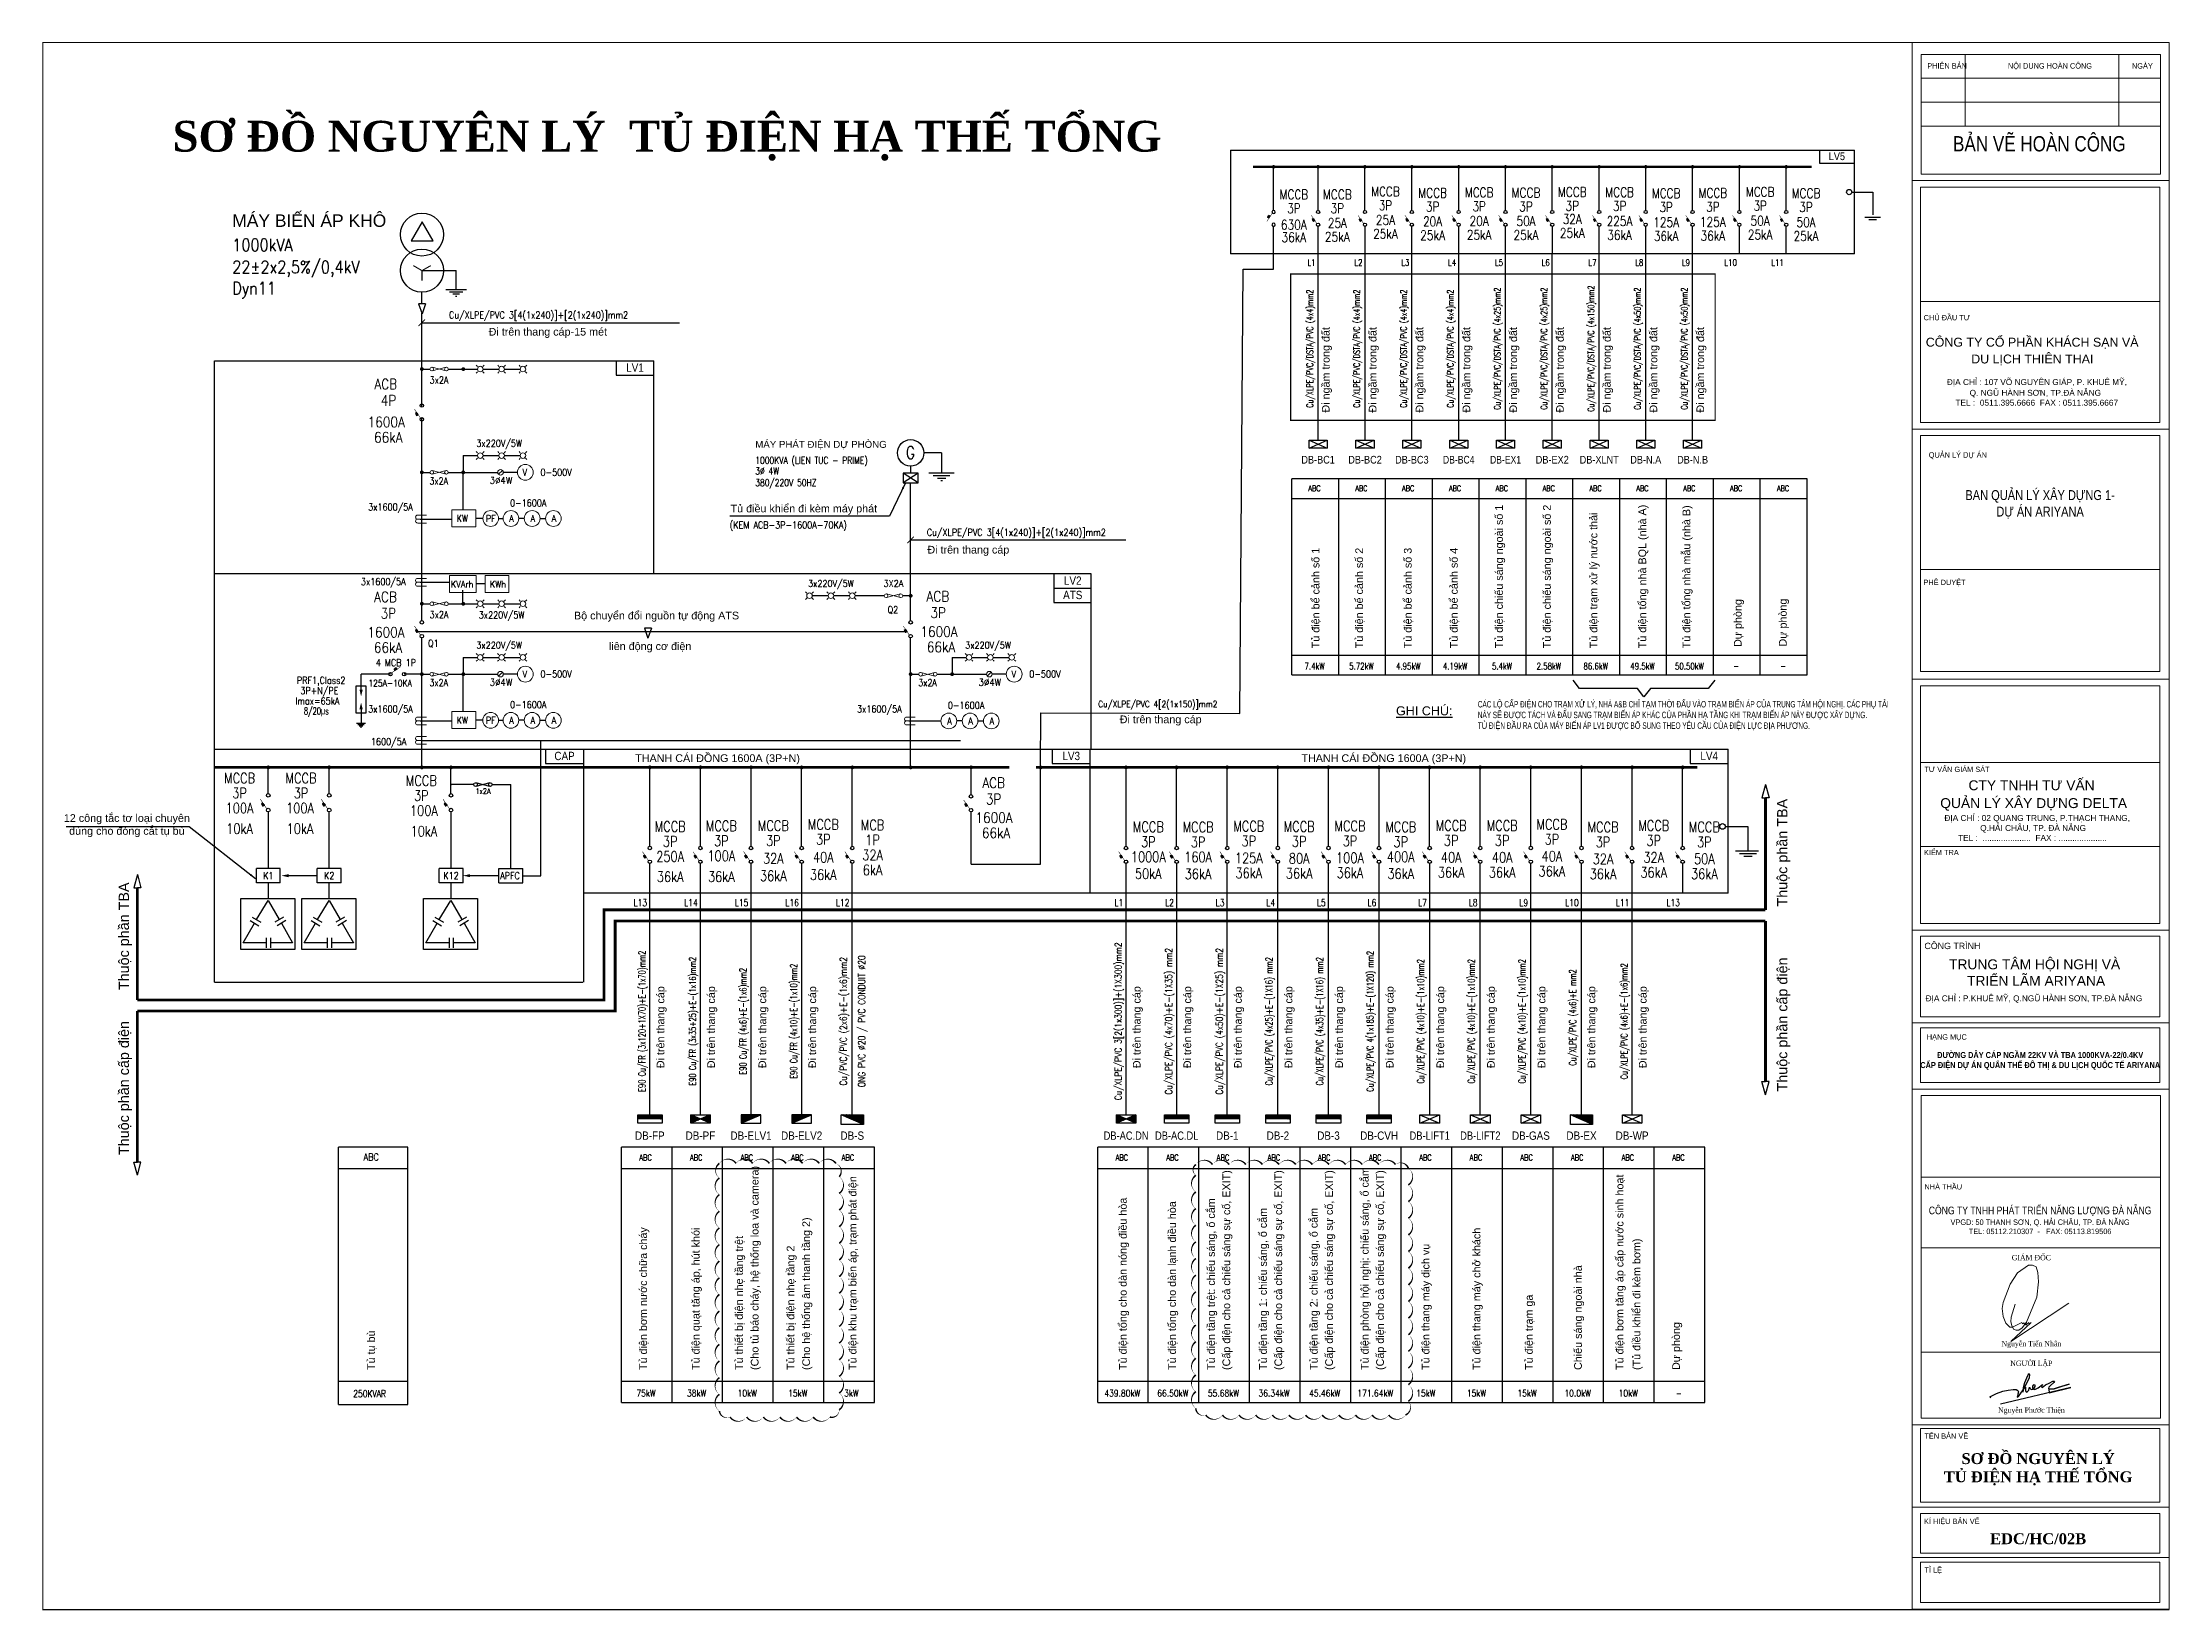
# Paper-space layout 'Sdnl tu dien- in A2' of a CAD drawing. Extents: x 0.47 to 10.22, y 0.42 to 7.6.
# The model-space entities are those that its viewports show. They can reach past a viewport. Long polylines and large blocks are cut down to what shows.
import ezdxf
from ezdxf.enums import TextEntityAlignment as Align

# ---------------------------------------------------------------- set-up
doc = ezdxf.new("R2010")
doc.units = 0
doc.header["$LTSCALE"] = 800
doc.header["$MEASUREMENT"] = 0
for name, pattern in [('CENTER', [2, 1.25, -0.25, 0.25, -0.25]), ('CENTER2', [1.125, 0.75, -0.125, 0.125, -0.125]), ('DASHED', [0.75, 0.5, -0.25]), ('DASHED2', [0.375, 0.25, -0.125]), ('HIDDEN', [2.3, 1.5, -0.8])]:
    doc.linetypes.add(name, pattern=pattern)
doc.layers.get('Defpoints').update_dxf_attribs({"color": 1})
for name, color, linetype, lineweight in [('0-----Control', 3, 'Continuous', 18), ('0----day', 4, 'Continuous', 25), ('0---TBD', 2, 'Continuous', 30), ('0-CON', 7, 'Continuous', 0), ('Escutcheondoor', 2, 'CENTER', 15)]:
    doc.layers.add(name, color=color, linetype=linetype, lineweight=lineweight)
for name, color, linetype in [('0-----Dia-Line', 4, 'Continuous'), ('0-----Dia-Text', 3, 'Continuous'), ('0-----E-equip', 2, 'Continuous'), ('0-----E-LINE', 4, 'Continuous'), ('0-----E-text', 3, 'Continuous'), ('0-----text', 3, 'Continuous'), ('1. cot cao do', 6, 'TN-D300'), ('E-DB', 2, 'Continuous'), ('E-Revision', 30, 'Continuous'), ('NETTHAY', 7, 'Continuous'), ('TBD', 2, 'Continuous'), ('TEXT', 7, 'Continuous'), ('Texttinhtoan', 7, 'Continuous'), ('XA-TT1', 7, 'Continuous')]:
    doc.layers.add(name, color=color, linetype=linetype)
doc.styles.add('GHS', font='nghia5.shx', dxfattribs={"width": 0.8, "bigfont": 'bigfont.shx'})
doc.styles.add('ROMANC1', font='ROMANC1.shx')
doc.styles.add('ROMANS1', font='ROMANS1.shx', dxfattribs={"width": 0.7})
doc.styles.get("Standard").update_dxf_attribs({"font": 'arial_0.ttf'})
doc.styles.add('style3', font='times_0.ttf')
doc.styles.add('TEXT1', font='VHARIAL.TTF', dxfattribs={"width": 0.85, "height": 200})
doc.styles.add('TTILEBLOCK1', font='VHELVEN0.TTF')
doc.styles.add('TXT', font='txt.shx', dxfattribs={"width": 0.5})
doc.styles.add('VNARIAL', font='VHTIME.TTF')
doc.styles.add('VNROMANS', font='vncc-sim.shx', dxfattribs={"width": 0.6, "bigfont": 'vns.shx'})
doc.linetypes.add('TN-D300', pattern='A,10,-0.64,["TN-D300",TXT,S=0.8,R=0,X=-0.1,Y=-0.4],-5.5', length=16.14)
doc.dimstyles.new('D2', dxfattribs={"dimtxt": 250, "dimasz": 120, "dimexe": 100, "dimexo": 0, "dimgap": 100, "dimtad": 1, "dimdec": 0, "dimzin": 0, "dimdsep": 46, "dimtxsty": 'VNROMANS', "dimsah": 1, "dimcen": 0.09, "dimdle": 180, "dimclrd": 1, "dimclre": 1, "dimclrt": 7, "dimadec": 0, "dimazin": 0, "dimtfac": 1, "dimtdec": 0, "dimtix": 1, "dimtmove": 2, "dimatfit": 3, "dimfxl": 1, "dimtolj": 1, "dimtzin": 0, "dimarcsym": 0})

psp = doc.layouts.new('Sdnl tu dien- in A2')

# ---------------------------------------------------------------- texts
at = {"layer": '1. cot cao do', "linetype": 'Continuous', "ltscale": 2, "style": 'GHS'}
for s, insert, char_height, width, attachment_point in [('{\\fArial|b0|i0|c0|p34;\\C0;PHIÊN BẢN}', (9.1115, 7.5084), 0.0252, 0.455516, 1), ('{\\fArial|b0|i0|c0|p34;\\C0;NỘI DUNG HOÀN CÔNG}', (9.4812, 7.5084), 0.0252, 0.455516, 1), ('{\\fArial|b0|i0|c0|p34;\\C0;NGÀY}', (10.05, 7.5084), 0.0252, 0.455516, 1), ('{\\fArial|b0|i0|c0|p34;\\C0;BẢN VẼ HOÀN CÔNG }', (9.2297, 7.1739), 0.07, 0.847956, 1), ('{\\fArial|b0|i0|c0|p34;\\C0;QUẢN LÝ DỰ ÁN}', (9.1183, 5.7251), 0.0252, 0.455516, 1), ('{\\fArial|b0|i0|c0|p34;\\C0;BAN QUẢN LÝ XÂY DỰNG 1-\\PDỰ ÁN ARIYANA}', (9.6288, 5.4857), 0.04536, 0.967033, 5), ('{\\fArial|b0|i0|c0|p34;\\C0;HẠNG MỤC}', (9.2011, 3.042), 0.0252, 0.219503, 5), ('{\\fArial|b1|i0|c0|p34;\\C0;ĐƯỜNG DÂY CÁP NGẦM 22KV VÀ TBA 1000KVA-22/0.4KV\\PCẤP ĐIỆN DỰ ÁN QUẨN THỂ ĐÔ THỊ & DU LỊCH QUỐC TẾ ARIYANA}', (9.6293, 2.935), 0.02772, 1.097126, 5), ('{\\fArial|b0|i0|c0|p34;\\H1.167x;\\C0;CÔNG TY TNHH PHÁT TRIỂN NĂNG LƯỢNG ĐÀ NẴNG\\H0.8569x;\\P\\H0.8336x;VPGD: 50 THANH SƠN, Q. HẢI CHÂU, TP. ĐÀ NẴNG\\PTEL: 05112.210307  -   FAX: 05113.819506}', (9.6288, 2.204), 0.03024, 1.042273, 5), ('{\\fTimes New Roman|b0|i0|c0|p18;\\C0;GIÁM ĐỐC}', (9.5887, 2.0334), 0.024374, 0.935325, 5), ('{\\fTimes New Roman|b0|i0|c0|p18;\\C0;Nguyễn Tiến Nhân}', (9.5887, 1.635), 0.024374, 0.935325, 5), ('{\\fTimes New Roman|b0|i0|c0|p18;\\C0;NGƯỜI LẬP}', (9.5887, 1.5458), 0.024374, 0.935325, 5), ('{\\fTimes New Roman|b0|i0|c0|p18;\\C0;Nguyễn Phước Thiện}', (9.5887, 1.3309), 0.024374, 0.935325, 5)]:
    psp.add_mtext(s, dxfattribs=dict(at, insert=insert, char_height=char_height, width=width, attachment_point=attachment_point))
at = {"layer": 'TEXT', "linetype": 'Continuous', "style": 'TTILEBLOCK1', "width": 1}
for s, height, p in [('CHUÛ ÑAÀU TÖ', 0.024182, (9.095, 6.3298)), ('COÂNG TY COÅ PHAÀN KHAÙCH SAÏN VAØ', 0.040808, (9.1046, 6.2089)), ('DU LÒCH THIEÂN THAI', 0.040808, (9.3129, 6.132)), ('ÑÒA CHÆ : 107 VOÕ NGUYEÂN GIAÙP, P. KHUEÂ MYÕ,', 0.027205, (9.2013, 6.0329)), ('TEL :  0511.395.6666  FAX : 0511.395.6667', 0.027205, (9.2405, 5.9384)), ('Q. NGUÕ HAØNH SÔN, TP.ÑAØ NAÜNG', 0.027205, (9.3056, 5.9837)), ('PHEÂ DUYEÄT', 0.024182, (9.0941, 5.1163)), ('TÖ VAÁN GIAÙM SAÙT', 0.024182, (9.0983, 4.2594)), ('CTY TNHH TÖ VAÁN', 0.045342, (9.3005, 4.1758)), (' QUAÛN LYÙ XAÂY DÖÏNG DELTA', 0.045342, (9.1533, 4.094)), ('ÑÒA CHÆ : 02 QUANG TRUNG, P.THAÏCH THANG,', 0.027205, (9.1901, 4.0349)), ('Q.HAÛI CHAÂU, TP. ÑAØ NAÜNG', 0.027205, (9.3541, 3.989)), ('KIEÅM TRA', 0.02418, (9.0964, 3.8783)), ('TEL :  .....................  FAX : .....................', 0.027205, (9.2527, 3.9437)), ('COÂNG TRÌNH', 0.029019, (9.0984, 3.4475)), ('TRUNG TAÂM HOÄI NGHÒ VAØ', 0.045342, (9.2112, 3.355)), ('TRIEÅN LAÕM ARIYANA', 0.045342, (9.2936, 3.2795)), ('ÑÒA CHÆ : P.KHUEÂ MYÕ, Q.NGUÕ HAØNH SÔN, TP.ÑAØ NAÜNG', 0.027205, (9.1039, 3.2082)), ('NHAØ THAÀU', 0.02418, (9.0985, 2.3458)), ('TEÂN BAÛN VEÕ', 0.024182, (9.0983, 1.2036)), ('KÍ HIEÄU BAÛN VEÕ', 0.024182, (9.0962, 0.8128)), ('TÆ LEÄ', 0.02418, (9.0983, 0.5894))]:
    psp.add_text(s, height=height, dxfattribs=at).set_placement(p)
at = {"layer": 'XA-TT1', "color": 0, "linetype": 'ByBlock', "lineweight": 25, "char_height": 0.05, "width": 0.9828, "attachment_point": 5}
for s, insert in [('{\\fTimes New Roman|b1|i0|c0|p18;SƠ ĐỒ NGUYÊN LÝ \\PTỦ ĐIỆN HẠ THẾ TỔNG}', (9.6198, 1.063)), ('{\\fTimes New Roman|b1|i0|c0|p18;EDC/HC/02B}', (9.6198, 0.7445))]:
    psp.add_mtext(s, dxfattribs=dict(at, insert=insert))

msp = doc.modelspace()

# ---------------------------------------------------------------- texts
at = {"color": 7, "insert": (599107, 221893), "char_height": 1200, "attachment_point": 5, "style": 'style3'}
msp.add_mtext_dynamic_manual_height_columns('{\\fTimes New Roman|b1|i0|c0|p18;\\C0;SƠ ĐỒ NGUYÊN LÝ  TỦ ĐIỆN HẠ THẾ TỔNG}', width=12970.56, gutter_width=8724, heights=[3802], dxfattribs=at).dxf.set("width", 107943.66)
at = {"layer": '0-----Dia-Text', "color": 7, "linetype": 'DASHED', "style": 'ROMANS1', "width": 0.8}
for s, height, p in [('MCCB', 375, (623518, 219617)), ('MCCB', 375, (625212, 219617)), ('MCCB', 375, (627086, 219733)), ('3P', 375, (627086, 219193)), ('MCCB', 375, (628922, 219679)), ('MCCB', 375, (630735, 219695)), ('MCCB', 375, (632560, 219688)), ('MCCB', 375, (634362, 219714)), ('3P', 375, (634362, 219174)), ('MCCB', 375, (636204, 219705)), ('3P', 375, (636204, 219165)), ('MCCB', 375, (638018, 219665)), ('MCCB', 375, (639838, 219676)), ('MCCB', 375, (641680, 219720)), ('3P', 375, (641680, 219180)), ('MCCB', 375, (643467, 219665)), ('630A', 375, (623518, 218440)), ('3P', 375, (623518, 219077)), ('25A', 375, (625212, 218508)), ('3P', 375, (625212, 219077)), ('25A', 375, (627086, 218624)), ('20A', 375, (628922, 218570)), ('3P', 375, (628922, 219139)), ('20A', 375, (630735, 218585)), ('3P', 375, (630735, 219155)), ('50A', 375, (632560, 218579)), ('3P', 375, (632560, 219148)), ('32A', 375, (634362, 218658)), ('225A', 375, (636204, 218579)), ('125A', 375, (638018, 218538)), ('3P', 375, (638018, 219125)), ('125A', 375, (639838, 218549)), ('3P', 375, (639838, 219136)), ('50A', 375, (641680, 218593)), ('50A', 375, (643467, 218538)), ('3P', 375, (643467, 219125)), ('36kA', 375, (623518, 217951)), ('25kA', 375, (625212, 217968)), ('25kA', 375, (627086, 218084)), ('25kA', 375, (628922, 218030)), ('25kA', 375, (630735, 218045)), ('25kA', 375, (632560, 218039)), ('25kA', 375, (634362, 218118)), ('36kA', 375, (636204, 218039)), ('36kA', 375, (638018, 217998)), ('36kA', 375, (639838, 218009)), ('25kA', 375, (641680, 218053)), ('25kA', 375, (643467, 217998)), ('MCCB', 405, (582454, 196876)), ('MCCB', 405, (584847, 196876)), ('MCCB', 405, (589534, 196777)), ('3P', 405, (582454, 196292)), ('3P', 405, (584847, 196292)), ('3P', 405, (589534, 196194)), ('100A', 405, (582454, 195709)), ('100A', 405, (584808, 195709)), ('100A', 405, (589634, 195610)), ('10kA', 405, (582454, 194907)), ('10kA', 405, (584808, 194907)), ('10kA', 405, (589634, 194808)), ('MCCB', 405, (599226, 194990)), ('3P', 405, (599226, 194407)), ('MCCB', 405, (601218, 195016)), ('3P', 405, (601218, 194433)), ('MCCB', 405, (603243, 195024)), ('3P', 405, (603243, 194441)), ('MCCB', 405, (605189, 195071)), ('3P', 405, (605189, 194488)), ('MCB', 405, (607109, 195048)), ('1P', 405, (607109, 194464)), ('MCCB', 405, (617848, 194977)), ('3P', 405, (617848, 194394)), ('MCCB', 405, (619788, 194970)), ('3P', 405, (619788, 194387)), ('MCCB', 405, (621763, 195005)), ('3P', 405, (621763, 194422)), ('MCCB', 405, (623725, 194991)), ('3P', 405, (623725, 194408)), ('MCCB', 405, (625703, 195012)), ('3P', 405, (625703, 194428)), ('MCCB', 405, (627682, 194976)), ('3P', 405, (627682, 194393)), ('MCCB', 405, (629645, 195031)), ('3P', 405, (629645, 194447)), ('MCCB', 405, (631631, 195031)), ('3P', 405, (631631, 194447)), ('MCCB', 405, (633568, 195075)), ('3P', 405, (633568, 194491)), ('MCCB', 405, (635560, 194969)), ('3P', 405, (635560, 194386)), ('MCCB', 405, (637535, 195029)), ('3P', 405, (637535, 194446)), ('MCCB', 405, (639506, 194973)), ('3P', 405, (639506, 194389)), ('250A', 405, (599226, 193824)), ('100A', 405, (601218, 193850)), ('32A', 405, (603243, 193747)), ('40A', 405, (605189, 193794)), ('32A', 405, (607109, 193881)), ('1000A', 405, (617848, 193810)), ('160A', 405, (619788, 193804)), ('125A', 405, (621763, 193764)), ('80A', 405, (623725, 193750)), ('100A', 405, (625703, 193771)), ('400A', 405, (627682, 193809)), ('40A', 405, (629645, 193790)), ('40A', 405, (631631, 193790)), ('40A', 405, (633568, 193834)), ('32A', 405, (635560, 193728)), ('32A', 405, (637535, 193788)), ('50A', 405, (639506, 193732)), ('36kA', 405, (599226, 193035)), ('36kA', 405, (601218, 193039)), ('36kA', 405, (603243, 193070)), ('36kA', 405, (605189, 193116)), ('6kA', 405, (607109, 193298)), ('50kA', 405, (617848, 193153)), ('36kA', 405, (619788, 193146)), ('36kA', 405, (621763, 193181)), ('36kA', 405, (623725, 193167)), ('36kA', 405, (625703, 193187)), ('36kA', 405, (627682, 193152)), ('36kA', 405, (629645, 193206)), ('36kA', 405, (631631, 193206)), ('36kA', 405, (633568, 193250)), ('36kA', 405, (635560, 193145)), ('36kA', 405, (637535, 193205)), ('36kA', 405, (639506, 193148))]:
    msp.add_text(s, height=height, dxfattribs=at).set_placement(p, align=Align.CENTER)
for s, height, p in [('L1', 250, (624364, 217028)), ('L2', 250, (626189, 217028)), ('L3', 250, (628014, 217028)), ('L4', 250, (629839, 217028)), ('L5', 250, (631663, 217028)), ('L6', 250, (633488, 217028)), ('L7', 250, (635307, 217028)), ('L8', 250, (637128, 217028)), ('L9', 250, (638948, 217028)), ('L10', 250, (640773, 217028)), ('L11', 250, (642598, 217028)), ('L13', 270, (598327, 192096)), ('L14', 270, (600298, 192096)), ('L15', 270, (602269, 192096)), ('L16', 270, (604240, 192096)), ('L12', 270, (606210, 192096)), ('L1', 270, (616874, 192096)), ('L2', 270, (618845, 192096)), ('L3', 270, (620815, 192096)), ('L4', 270, (622786, 192096)), ('L5', 270, (624757, 192096)), ('L6', 270, (626728, 192096)), ('L7', 270, (628699, 192096)), ('L8', 270, (630672, 192096)), ('L9', 270, (632643, 192096)), ('L10', 270, (634613, 192096)), ('L11', 270, (636584, 192096)), ('L13', 270, (638555, 192096))]:
    msp.add_text(s, height=height, dxfattribs=at).set_placement(p, align=Align.RIGHT)
at = {"layer": '0-----Dia-Text', "color": 7, "style": 'ROMANS1'}
for s, height, width, p in [('Cu/XLPE/PVC/DSTA/PVC (4x4)mm2', 250, 0.7, (624263, 213800, -44661)), ('Cu/XLPE/PVC/DSTA/PVC (4x4)mm2', 250, 0.7, (626090, 213800, -44661)), ('Cu/XLPE/PVC/DSTA/PVC (4x4)mm2', 250, 0.7, (627915, 213800, -44661)), ('Cu/XLPE/PVC/DSTA/PVC (4x4)mm2', 250, 0.7, (629740, 213800, -44661)), ('Cu/XLPE/PVC/DSTA/PVC (4x25)mm2', 250, 0.7, (631565, 213800, -44661)), ('Cu/XLPE/PVC/DSTA/PVC (4x25)mm2', 250, 0.7, (633384, 213800, -44661)), ('Cu/XLPE/PVC/DSTA/PVC (4x150)mm2', 250, 0.7, (635212, 213800, -44661)), ('Cu/XLPE/PVC/DSTA/PVC (4x50)mm2', 250, 0.7, (637025, 213800, -44661)), ('Cu/XLPE/PVC/DSTA/PVC (4x50)mm2', 250, 0.7, (638850, 213800, -44661)), ('Cu/XLPE/PVC 3[2(1x300)]+(1X300)mm2', 270, 0.8, (616809, 187608, -48234)), ('E90 Cu/FR (3x120+1X70)+E-(1x70)mm2', 270, 0.7, (598260, 187608, -48234)), ('E90 Cu/FR (3x35+25)+E-(1x16)mm2', 270, 0.7, (600231, 187608, -48234)), ('E90 Cu/FR (4x10)+E-(1x10)mm2', 270, 0.7, (604172, 187608, -48234)), ('Cu/PVC/PVC (2x6)+E-(1x6)mm2', 270, 0.8, (606104, 187608, -48234)), ('ONG PVC %%C20 / PVC CONDUIT %%C20', 270, 0.8, (606817, 187608, -48234)), ('Cu/XLPE/PVC (4x70)+E-(1X35) mm2', 270, 0.8, (618779, 187608, -48234)), ('Cu/XLPE/PVC (4x50)+E-(1X25) mm2', 270, 0.8, (620750, 187608, -48234)), ('Cu/XLPE/PVC (4x25)+E-(1X16) mm2', 270, 0.7, (622682, 187608, -48234)), ('Cu/XLPE/PVC (4x35)+E-(1X16) mm2', 270, 0.7, (624653, 187608, -48234)), ('Cu/XLPE/PVC 4(1x185)+E-(1X120) mm2', 270, 0.7, (626624, 187608, -48234)), ('Cu/XLPE/PVC (4x10)+E-(1x10)mm2', 270, 0.7, (628594, 187608, -48234)), ('Cu/XLPE/PVC (4x10)+E-(1x10)mm2', 270, 0.7, (630565, 187608, -48234)), ('Cu/XLPE/PVC (4x10)+E-(1x10)mm2', 270, 0.7, (632536, 187608, -48234)), ('Cu/XLPE/PVC (4x6)+E-(1x6)mm2', 270, 0.7, (636517, 187608, -48234)), ('E90 Cu/FR (4x6)+E-(1x6)mm2', 270, 0.7, (602201, 187608, -48234)), ('Cu/XLPE/PVC (4x6)+E mm2', 270, 0.7, (634507, 187757, -48234))]:
    msp.add_text(s, height=height, rotation=90, dxfattribs=dict(at, width=width)).set_placement(p, align=Align.CENTER)
at = {"layer": '0-----Dia-Text', "color": 7, "linetype": 'DASHED', "style": 'ROMANS1', "width": 0.8}
for s, p in [('1000KVA (LIEN TUC - PRIME)', (602539, 209320)), ('3%%C 4W', (602539, 208905)), ('380/220V 50HZ', (602539, 208446)), ('250KVAR', (586880, 172970))]:
    msp.add_text(s, height=270, dxfattribs=at).set_placement(p)
at = {"layer": '0-----Dia-Text', "color": 7, "style": 'ROMANS1', "width": 0.8}
for height, p in [(220, (624083, 208252)), (220, (625907, 208252)), (220, (627732, 208252)), (220, (629557, 208252)), (220, (631382, 208252)), (220, (633207, 208252)), (220, (635032, 208252)), (220, (636856, 208252)), (220, (638681, 208252)), (220, (640506, 208252)), (220, (642331, 208252)), (237.6, (598023, 182185)), (237.6, (599994, 182185)), (237.6, (601965, 182185)), (237.6, (603936, 182185)), (237.6, (605906, 182185)), (237.6, (616572, 182185)), (237.6, (618543, 182185)), (237.6, (620514, 182185)), (237.6, (622498, 182185)), (237.6, (624455, 182185)), (237.6, (626440, 182185)), (237.6, (628397, 182185)), (237.6, (630368, 182185)), (237.6, (632339, 182185)), (237.6, (634309, 182185)), (237.6, (636280, 182185)), (237.6, (638251, 182185))]:
    msp.add_text('ABC', height=height, dxfattribs=at).set_placement(p)
at = {"layer": '0-----Dia-Text', "color": 7, "linetype": 'DASHED', "style": 'ROMANS1', "width": 0.8}
for s, height, p in [('7.4kW', 250, (624324, 201437)), ('5.72kW', 250, (626149, 201437)), ('4.95kW', 250, (627974, 201437)), ('4.19kW', 250, (629799, 201437)), ('5.4kW', 250, (631624, 201437)), ('2.58kW', 250, (633448, 201437)), ('86.6kW', 250, (635273, 201437)), ('49.5kW', 250, (637098, 201437)), ('50.50kW', 250, (638923, 201437)), ('-', 250, (640748, 201437)), ('-', 250, (642572, 201437)), ('75kW', 270, (598284, 173127)), ('38kW', 270, (600255, 173127)), ('10kW', 270, (602226, 173127)), ('15kW', 270, (604197, 173127)), ('3kW', 270, (606282, 173127)), ('439.80kW', 270, (616833, 173127)), ('66.50kW', 270, (618804, 173127)), ('55.68kW', 270, (620775, 173127)), ('36.34kW', 270, (622745, 173127)), ('45.46kW', 270, (624716, 173127)), ('171.64kW', 270, (626687, 173127)), ('15kW', 270, (628658, 173127)), ('15kW', 270, (630629, 173127)), ('15kW', 270, (632600, 173127)), ('10.0kW', 270, (634570, 173127)), ('10kW', 270, (636541, 173127)), ('-', 270, (638512, 173127))]:
    msp.add_text(s, height=height, dxfattribs=at).set_placement(p, align=Align.MIDDLE_CENTER)
at = {"layer": '0-----E-equip', "color": 7, "style": 'ROMANC1', "width": 0.85}
msp.add_text('G', height=475, dxfattribs=at).set_placement((608580, 209752, 25466), align=Align.MIDDLE)
at = {"layer": '0-----E-text', "color": 7}
for s, height, style, width, p in [('LV5', 300, 'TEXT1', 0.85, (644667, 221143)), ('LV1', 324, 'TEXT1', 0.85, (597856, 212899)), ('3x2A', 270, 'ROMANS1', 0.85, (590224, 212444)), ('DB-BC1', 300, 'TEXT1', 0.85, (624462, 209326)), ('DB-BC2', 300, 'TEXT1', 0.85, (626289, 209326)), ('DB-BC3', 300, 'TEXT1', 0.85, (628114, 209326)), ('DB-BC4', 300, 'TEXT1', 0.8, (629938, 209326)), ('DB-EX1', 300, 'TEXT1', 0.8, (631763, 209326)), ('DB-EX2', 300, 'TEXT1', 0.85, (633582, 209326)), ('DB-XLNT', 300, 'TEXT1', 0.85, (635411, 209326)), ('DB-N.A', 300, 'TEXT1', 0.85, (637223, 209326)), ('DB-N.B', 300, 'TEXT1', 0.85, (639048, 209326)), ('3x2A', 270, 'ROMANS1', 0.833919, (590211, 208516)), ('3x220V/5W', 270, 'ROMANS1', 0.85, (605486, 204521)), ('3X2A', 270, 'ROMANS1', 0.85, (607921, 204521)), ('LV2', 324, 'TEXT1', 0.85, (614905, 204607)), ('ats', 324, 'TEXT1', 0.85, (614905, 204048)), ('3x2A', 270, 'ROMANS1', 0.85, (590224, 203306)), ('3x220V/5W', 270, 'ROMANS1', 0.85, (592659, 203290)), ('3x2A', 270, 'ROMANS1', 0.833919, (590211, 200657)), ('3x2A', 270, 'ROMANS1', 0.833919, (609251, 200657)), ('CAP', 324, 'TEXT1', 0.85, (595111, 197779)), ('LV3', 324, 'TEXT1', 0.85, (614846, 197779)), ('LV4', 324, 'TEXT1', 0.85, (639694, 197779)), ('1x2A', 216, 'ROMANS1', 0.8, (591936, 196462)), ('ACB', 405, 'ROMANS1', 0.85, (611825, 196695)), ('3P', 405, 'ROMANS1', 0.85, (611825, 196055)), ('K1', 270, 'ROMANS1', 0.85, (583574, 193144)), ('K2', 270, 'ROMANS1', 0.85, (585946, 193144)), ('K12', 270, 'ROMANS1', 0.85, (590690, 193144)), ('DB-FP', 324, 'TEXT1', 0.85, (598433, 182994)), ('DB-pf', 324, 'TEXT1', 0.85, (600404, 182994)), ('DB-elv1', 324, 'TEXT1', 0.85, (602375, 182994)), ('DB-elv2', 324, 'TEXT1', 0.85, (604346, 182994)), ('db-S', 324, 'TEXT1', 0.85, (606318, 182994)), ('DB-AC.DN', 324, 'TEXT1', 0.8, (616984, 182994)), ('DB-AC.DL', 324, 'TEXT1', 0.8, (618955, 182994)), ('DB-1', 324, 'TEXT1', 0.85, (620925, 182994)), ('DB-LIFT1', 324, 'TEXT1', 0.8, (628809, 182994)), ('DB-LIFT2', 324, 'TEXT1', 0.8, (630780, 182994)), ('DB-GAS', 324, 'TEXT1', 0.85, (632750, 182994)), ('db-ex', 324, 'TEXT1', 0.85, (634721, 182994)), ('DB-WP', 324, 'TEXT1', 0.85, (636692, 182994))]:
    msp.add_text(s, height=height, dxfattribs=dict(at, style=style, width=width)).set_placement(p, align=Align.CENTER)
at = {"layer": '0-----E-text', "color": 7, "style": 'TEXT1'}
for s, height, p in [('m¸y biÕn ¸p kh«', 486, (582169, 218543)), ('M¸Y PH¸T §IÖN Dù PHßNG', 270, (602539, 209939)), ('%%UGHI CHó:', 350, (627496, 199523))]:
    msp.add_text(s, height=height, dxfattribs=at).set_placement(p)
at = {"layer": '0-----E-text', "color": 7, "style": 'ROMANS1'}
for s, height, width, p in [('1000kVA', 486, 0.85, (582169, 217596)), ('22%%P2x2,5%%%/0,4kV', 486, 0.85, (582169, 216736)), ('Dyn11', 486, 0.85, (582169, 215913)), ('Cu/XLPE/PVC 3[4(1x240)]+[2(1x240)]mm2', 270, 0.85, (590612, 214974)), ('ACB', 405, 0.85, (587705, 212220)), ('4P', 405, 0.85, (587955, 211580)), ('1600A', 405, 0.85, (587443, 210741)), ('66kA', 405, 0.85, (587693, 210145)), ('3x220V/5W', 270, 0.85, (591676, 209978)), ('0-500V', 270, 0.85, (594174, 208855)), ('3x1600/5A', 270, 0.85, (587462, 207495)), ('KW', 270, 0.85, (590909, 207057)), ('0-1600A', 270, 0.85, (592988, 207658)), ('(KEM ACB-3P-1600A-70KA)', 270, 0.85, (601543, 206799)), ('Cu/XLPE/PVC 3[4(1x240)]+[2(1x240)]mm2', 270, 0.85, (609221, 206518)), ('3x1600/5A', 270, 0.85, (587180, 204592)), ('KVArh', 270, 0.85, (590687, 204495)), ('KWh', 270, 0.85, (592203, 204495)), ('ACB', 405, 0.85, (587696, 203932)), ('ACB', 405, 0.85, (609211, 203955)), ('3P', 405, 0.85, (587946, 203293)), ('Q2', 270, 0.85, (607694, 203506)), ('1600A', 405, 0.85, (608973, 202577)), ('3P', 405, 0.85, (609360, 203315)), ('1600A', 405, 0.85, (587434, 202554)), ('66kA', 405, 0.85, (587685, 201958)), ('Q1', 270, 0.85, (589793, 202188)), ('3x220V/5W', 270, 0.85, (591676, 202119)), ('66kA', 405, 0.85, (609223, 201980)), ('3x220V/5W', 270, 0.85, (610716, 202119)), ('125A-10KA', 270, 0.8, (587471, 200640)), ('0-500V', 270, 0.85, (594173, 200997)), ('0-500V', 270, 0.85, (613213, 200997)), ('3x1600/5A', 270, 0.85, (587462, 199636)), ('0-1600A', 270, 0.85, (592987, 199799)), ('3x1600/5A', 270, 0.85, (606502, 199636)), ('0-1600A', 270, 0.85, (610044, 199775)), ('Cu/XLPE/PVC 4[2(1x150)]mm2', 250, 0.85, (615896, 199836)), ('KW', 270, 0.85, (590909, 199198)), ('1600/5A', 270, 0.85, (587570, 198360)), ('1600A', 405, 0.85, (611117, 195336)), ('66kA', 405, 0.85, (611367, 194740)), ('APFC', 270, 0.85, (592603, 193144)), ('ABC', 270, 0.85, (587286, 182185))]:
    msp.add_text(s, height=height, dxfattribs=dict(at, width=width)).set_placement(p)
at = {"layer": '0-----E-text', "color": 7, "style": 'ROMANS1', "width": 0.865587}
for p, p2 in [((592196, 208533), (593075, 208533)), ((592196, 200674), (593075, 200674)), ((611236, 200674), (612115, 200674))]:
    msp.add_text('3%%C4W', height=270, dxfattribs=at).set_placement(p, p2, align=Align.FIT)
at = {"layer": '0-----E-text', "color": 7, "style": 'ROMANS1', "width": 0.85}
for s, p in [('V', (593568, 208984)), ('PF', (592237, 207187)), ('A', (593046, 207187)), ('A', (593873, 207187)), ('A', (594700, 207187)), ('V', (593567, 201125)), ('V', (612607, 201125)), ('PF', (592236, 199328)), ('A', (593046, 199328)), ('A', (593873, 199328)), ('A', (594700, 199328)), ('A', (610102, 199304)), ('A', (610929, 199304)), ('A', (611756, 199304))]:
    msp.add_text(s, height=270, dxfattribs=at).set_placement(p, align=Align.MIDDLE)
at = {"layer": '0-----E-text', "color": 7, "linetype": 'Continuous', "style": 'ROMANS1', "width": 0.85}
msp.add_text('4 MCB 1P', height=270, dxfattribs=at).set_placement((588543, 201439), align=Align.CENTER)
for s, p in [('PRF1,Class2', (584688, 200754)), ('3P+N/PE', (584820, 200351)), ('Imax=65kA', (584626, 199950))]:
    msp.add_text(s, height=270, dxfattribs=at).set_placement(p)
at = {"layer": '0-----E-text', "color": 7, "linetype": 'Continuous', "insert": (584960, 199827), "char_height": 270, "width": 1488.73, "attachment_point": 1, "style": 'ROMANS1'}
msp.add_mtext('\\A1;8/20{\\fSymbol|b0|i0|c2|p18;m}s', dxfattribs=at)
at = {"layer": '0-----text', "color": 7, "style": 'TEXT1', "width": 0.85}
for s, p in [('DB-2', (622896, 182994)), ('DB-3', (624867, 182994)), ('DB-CVH', (626838, 182994))]:
    msp.add_text(s, height=324, dxfattribs=at).set_placement(p, align=Align.CENTER)
at = {"layer": 'E-Revision', "color": 7, "insert": (630682, 200080), "char_height": 250, "width": 12869.5, "attachment_point": 1, "style": 'ROMANS1'}
msp.add_mtext('{\\fArial Narrow|b0|i0|c0|p34;\\C0;CÁC L\\fArial|b0|i0|c0|p34;Ộ\\fArial Narrow|b0|i0|c0|p34; C\\fArial|b0|i0|c0|p34;Ấ\\fArial Narrow|b0|i0|c0|p34;P ĐI\\fArial|b0|i0|c0|p34;Ệ\\fArial Narrow|b0|i0|c0|p34;N CHO TR\\fArial|b0|i0|c0|p34;Ạ\\fArial Narrow|b0|i0|c0|p34;M X\\fArial|b0|i0|c0|p34;Ử\\fArial Narrow|b0|i0|c0|p34; LÝ, NHÀ A&B CH\\fArial|b0|i0|c0|p34;Ỉ\\fArial Narrow|b0|i0|c0|p34; T\\fArial|b0|i0|c0|p34;Ạ\\fArial Narrow|b0|i0|c0|p34;M TH\\fArial|b0|i0|c0|p34;Ờ\\fArial Narrow|b0|i0|c0|p34;I Đ\\fArial|b0|i0|c0|p34;Ấ\\fArial Narrow|b0|i0|c0|p34;U VÀO TR\\fArial|b0|i0|c0|p34;Ạ\\fArial Narrow|b0|i0|c0|p34;M BI\\fArial|b0|i0|c0|p34;Ế\\fArial Narrow|b0|i0|c0|p34;N ÁP C\\fArial|b0|i0|c0|p34;Ủ\\fArial Narrow|b0|i0|c0|p34;A TRUNG TÂM H\\fArial|b0|i0|c0|p34;Ộ\\fArial Narrow|b0|i0|c0|p34;I NGH\\fArial|b0|i0|c0|p34;Ị\\fArial Narrow|b0|i0|c0|p34;. CÁC PH\\fArial|b0|i0|c0|p34;Ụ\\fArial Narrow|b0|i0|c0|p34; T\\fArial|b0|i0|c0|p34;Ả\\fArial Narrow|b0|i0|c0|p34;I NÀY S\\fArial|b0|i0|c0|p34;Ẽ\\fArial Narrow|b0|i0|c0|p34; Đ\\fArial|b0|i0|c0|p34;ƯỢ\\fArial Narrow|b0|i0|c0|p34;C TÁCH VÀ Đ\\fArial|b0|i0|c0|p34;Ấ\\fArial Narrow|b0|i0|c0|p34;U SANG TR\\fArial|b0|i0|c0|p34;Ạ\\fArial Narrow|b0|i0|c0|p34;M BI\\fArial|b0|i0|c0|p34;Ế\\fArial Narrow|b0|i0|c0|p34;N ÁP KHÁC C\\fArial|b0|i0|c0|p34;Ủ\\fArial Narrow|b0|i0|c0|p34;A PH\\fArial|b0|i0|c0|p34;Ầ\\fArial Narrow|b0|i0|c0|p34;N H\\fArial|b0|i0|c0|p34;Ạ\\fArial Narrow|b0|i0|c0|p34; T\\fArial|b0|i0|c0|p34;Ầ\\fArial Narrow|b0|i0|c0|p34;NG KHI TR\\fArial|b0|i0|c0|p34;Ạ\\fArial Narrow|b0|i0|c0|p34;M BI\\fArial|b0|i0|c0|p34;Ế\\fArial Narrow|b0|i0|c0|p34;N ÁP NÀY Đ\\fArial|b0|i0|c0|p34;ƯỢ\\fArial Narrow|b0|i0|c0|p34;C XÂY D\\fArial|b0|i0|c0|p34;Ự\\fArial Narrow|b0|i0|c0|p34;NG.\\PT\\fArial|b0|i0|c0|p34;Ủ\\fArial Narrow|b0|i0|c0|p34; ĐI\\fArial|b0|i0|c0|p34;Ệ\\fArial Narrow|b0|i0|c0|p34;N Đ\\fArial|b0|i0|c0|p34;Ầ\\fArial Narrow|b0|i0|c0|p34;U RA C\\fArial|b0|i0|c0|p34;Ủ\\fArial Narrow|b0|i0|c0|p34;A MÁY BI\\fArial|b0|i0|c0|p34;Ế\\fArial Narrow|b0|i0|c0|p34;N ÁP LV1 Đ\\fArial|b0|i0|c0|p34;ƯỢ\\fArial Narrow|b0|i0|c0|p34;C B\\fArial|b0|i0|c0|p34;Ổ\\fArial Narrow|b0|i0|c0|p34; SUNG THEO YÊU C\\fArial|b0|i0|c0|p34;Ầ\\fArial Narrow|b0|i0|c0|p34;U C\\fArial|b0|i0|c0|p34;Ủ\\fArial Narrow|b0|i0|c0|p34;A ĐI\\fArial|b0|i0|c0|p34;Ệ\\fArial Narrow|b0|i0|c0|p34;N L\\fArial|b0|i0|c0|p34;Ự\\fArial Narrow|b0|i0|c0|p34;C Đ\\fArial|b0|i0|c0|p34;Ị\\fArial Narrow|b0|i0|c0|p34;A PH\\fArial|b0|i0|c0|p34;ƯƠ\\fArial Narrow|b0|i0|c0|p34;NG.}', dxfattribs=at)
at = {"layer": 'Escutcheondoor', "color": 7, "linetype": 'ByBlock', "lineweight": -3, "ltscale": 0.013, "char_height": 300, "style": 'VNARIAL'}
for s, insert, width, attachment_point in [('{\\fArial|b0|i0|c0|p34;Đi trên thang cáp-15 mét}', (592154, 214610), 5421, 1), ('{\\fArial|b0|i0|c0|p34;Tủ điều khiển đi kèm máy phát}', (601578, 207725), 6225, 1), ('{\\fArial|b0|i0|c0|p34;Đi trên thang cáp}', (609243, 206123), 5421, 1), ('{\\fArial|b0|i0|c0|p34;Bộ chuyển đổi nguồn tự động ATS}', (595479, 203558), 6804, 1), ('{\\fArial|b0|i0|c0|p34;liên động cơ điện}', (598446, 202169), 6804, 5), ('{\\fArial|b0|i0|c0|p34;Đi trên thang cáp}', (616734, 199516), 5421, 1), ('{\\fArial|b0|i0|c0|p34;THANH CÁI ĐỒNG 1600A (3P+N)}', (601071, 197810), 6804, 5), ('{\\fArial|b0|i0|c0|p34;THANH CÁI ĐỒNG 1600A (3P+N)}', (627019, 197810), 6804, 5), ('{\\fArial|b0|i0|c0|p34;12 công tắc tơ loại chuyên \\Pdùng cho đóng cắt tụ bù}', (578064, 195227), 6804, 5)]:
    msp.add_mtext(s, dxfattribs=dict(at, insert=insert, width=width, attachment_point=attachment_point))
at = {"layer": 'Escutcheondoor', "color": 7, "linetype": 'ByBlock', "lineweight": -3, "ltscale": 0.013, "attachment_point": 1, "rotation": 90, "style": 'VNARIAL'}
for s, insert, char_height, width in [('{\\fArial|b0|i0|c0|p34;Đi ngầm trong đất}', (624609, 211311), 300, 8094.52), ('{\\fArial|b0|i0|c0|p34;Đi ngầm trong đất}', (626436, 211311), 300, 8094.52), ('{\\fArial|b0|i0|c0|p34;Đi ngầm trong đất}', (628261, 211311), 300, 8094.52), ('{\\fArial|b0|i0|c0|p34;Đi ngầm trong đất}', (630086, 211311), 300, 8094.52), ('{\\fArial|b0|i0|c0|p34;Đi ngầm trong đất}', (631911, 211311), 300, 8094.52), ('{\\fArial|b0|i0|c0|p34;Đi ngầm trong đất}', (633730, 211311), 300, 8094.52), ('{\\fArial|b0|i0|c0|p34;Đi ngầm trong đất}', (635558, 211311), 300, 8094.52), ('{\\fArial|b0|i0|c0|p34;Đi ngầm trong đất}', (637371, 211311), 300, 8094.52), ('{\\fArial|b0|i0|c0|p34;Đi ngầm trong đất}', (639196, 211311), 300, 8094.52), ('{\\fArial|b0|i0|c0|p34;Tủ điện chiếu sáng ngoài số 1}', (631358, 202133), 300, 8094.52), ('{\\fArial|b0|i0|c0|p34;Tủ điện chiếu sáng ngoài số 2}', (633225, 202133), 300, 8094.52), ('{\\fArial|b0|i0|c0|p34;Tủ điện trạm xử lý nước thải}', (635038, 202133), 300, 8094.52), ('{\\fArial|b0|i0|c0|p34;Tủ điện tổng nhà BQL (nhà A)}', (636940, 202133), 300, 8094.52), ('{\\fArial|b0|i0|c0|p34;Tủ điện tổng nhà mẫu (nhà B)}', (638658, 202133), 300, 8094.52), ('{\\fArial|b0|i0|c0|p34;Tủ điện bể cảnh số 1}', (624214, 202133), 300, 8094.52), ('{\\fArial|b0|i0|c0|p34;Tủ điện bể cảnh số 2}', (625911, 202133), 300, 8094.52), ('{\\fArial|b0|i0|c0|p34;Tủ điện bể cảnh số 3}', (627804, 202133), 300, 8094.52), ('{\\fArial|b0|i0|c0|p34;Tủ điện bể cảnh số 4}', (629599, 202133), 300, 8094.52), ('{\\fArial|b0|i0|c0|p34;Dự phòng}', (640659, 202184), 300, 8094.52), ('{\\fArial|b0|i0|c0|p34;Dự phòng}', (642412, 202202), 300, 8094.52), ('{\\fArial|b0|i0|c0|p34;Thuộc phần TBA}', (642339, 192077), 400, 5421), ('{\\fArial|b0|i0|c0|p34;Thuộc phần TBA}', (577746, 188822), 400, 5421), ('{\\fArial|b0|i0|c0|p34;Thuộc phần cấp điện}', (642339, 184874), 400, 5421), ('{\\fArial|b0|i0|c0|p34;Đi trên thang cáp}', (598698, 185783), 300, 5421), ('{\\fArial|b0|i0|c0|p34;Đi trên thang cáp}', (600669, 185783), 300, 5421), ('{\\fArial|b0|i0|c0|p34;Đi trên thang cáp}', (602665, 185783), 300, 5421), ('{\\fArial|b0|i0|c0|p34;Đi trên thang cáp}', (604610, 185783), 300, 5421), ('{\\fArial|b0|i0|c0|p34;Đi trên thang cáp}', (617246, 185783), 300, 5421), ('{\\fArial|b0|i0|c0|p34;Đi trên thang cáp}', (619217, 185783), 300, 5421), ('{\\fArial|b0|i0|c0|p34;Đi trên thang cáp}', (621188, 185783), 300, 5421), ('{\\fArial|b0|i0|c0|p34;Đi trên thang cáp}', (623159, 185783), 300, 5421), ('{\\fArial|b0|i0|c0|p34;Đi trên thang cáp}', (625130, 185783), 300, 5421), ('{\\fArial|b0|i0|c0|p34;Đi trên thang cáp}', (627100, 185783), 300, 5421), ('{\\fArial|b0|i0|c0|p34;Đi trên thang cáp}', (629071, 185783), 300, 5421), ('{\\fArial|b0|i0|c0|p34;Đi trên thang cáp}', (631042, 185783), 300, 5421), ('{\\fArial|b0|i0|c0|p34;Đi trên thang cáp}', (633013, 185783), 300, 5421), ('{\\fArial|b0|i0|c0|p34;Đi trên thang cáp}', (634955, 185783), 300, 5421), ('{\\fArial|b0|i0|c0|p34;Đi trên thang cáp}', (636955, 185783), 300, 5421), ('{\\fArial|b0|i0|c0|p34;Thuộc phần cấp điện}', (577746, 182400), 400, 5421), ('{\\fArial|b0|i0|c0|p34;\\C5;(Cho tủ báo cháy, hệ thống loa và camera)}', (602366, 174030), 300, 8094.52), ('{\\fArial|b0|i0|c0|p34;\\C1;Tủ điện khu trạm biến áp, trạm phát điện}', (606182, 174030), 300, 8094.52), ('{\\fArial|b0|i0|c0|p34;\\C5;(Cấp điện cho cả chiếu sáng sự cố, EXIT)}', (620737, 174030), 300, 8094.52), ('{\\fArial|b0|i0|c0|p34;\\C5;(Cấp điện cho cả chiếu sáng sự cố, EXIT)}', (622761, 174030), 300, 8094.52), ('{\\fArial|b0|i0|c0|p34;\\C5;(Cấp điện cho cả chiếu sáng sự cố, EXIT)}', (624738, 174030), 300, 8094.52), ('{\\fArial|b0|i0|c0|p34;Tủ điện phòng hội nghị: chiếu sáng, ổ cắm}', (626128, 174030), 300, 8094.52), ('{\\fArial|b0|i0|c0|p34;\\C5;(Cấp điện cho cả chiếu sáng sự cố, EXIT)}', (626724, 174030), 300, 8094.52), ('{\\fArial|b0|i0|c0|p34;\\C5;Tủ điện bơm tăng áp cấp nước sinh hoạt}', (636054, 174030), 300, 8094.52), ('{\\fArial|b0|i0|c0|p34;\\C5;Tủ điện tổng cho dàn nóng điều hòa}', (616707, 174030), 300, 8094.52), ('{\\fArial|b0|i0|c0|p34;\\C5;Tủ điện tổng cho dàn lạnh điều hòa}', (618623, 174030), 300, 8094.52), ('{\\fArial|b0|i0|c0|p34;Tủ điện tầng trệt: chiếu sáng, ổ cắm}', (620141, 174030), 300, 8094.52), ('{\\fArial|b0|i0|c0|p34;\\C5;(Cho hệ thống âm thanh tầng 2)}', (604372, 174030), 300, 8094.52), ('{\\fArial|b0|i0|c0|p34;Tủ điện tầng 1: chiếu sáng, ổ cắm}', (622165, 174030), 300, 8094.52), ('{\\fArial|b0|i0|c0|p34;Tủ điện tầng 2: chiếu sáng, ổ cắm}', (624142, 174030), 300, 8094.52), ('{\\fArial|b0|i0|c0|p34;\\C5;Tủ điện bơm nước chữa cháy}', (598022, 174030), 300, 8094.52), ('{\\fArial|b0|i0|c0|p34;Tủ điện quạt tăng áp, hút khói}', (600069, 174030), 300, 8094.52), ('{\\fArial|b0|i0|c0|p34;\\C5;Tủ thiết bị điện nhẹ tầng trệt}', (601757, 174030), 300, 8094.52), ('{\\fArial|b0|i0|c0|p34;Tủ điện thang máy chở khách}', (630483, 174030), 300, 8094.52), ('{\\fArial|b0|i0|c0|p34;\\C5;(Tủ điều khiển đi kèm bơm)}', (636715, 174030), 300, 8094.52), ('{\\fArial|b0|i0|c0|p34;\\C5;Tủ thiết bị điện nhẹ tầng 2}', (603763, 174030), 300, 8094.52), ('{\\fArial|b0|i0|c0|p34;Tủ điện thang máy dịch vụ}', (628498, 174030), 300, 8094.52), ('{\\fArial|b0|i0|c0|p34;Chiếu sáng ngoài nhà}', (634433, 174030), 300, 8094.52), ('{\\fArial|b0|i0|c0|p34;\\C1;Tủ điện trạm ga}', (632522, 174030), 300, 8094.52), ('{\\fArial|b0|i0|c0|p34;Dự phòng}', (638253, 174030), 300, 8094.52), ('{\\fArial|b0|i0|c0|p34;\\C5;Tủ tụ bù}', (587427, 174030), 300, 8094.52)]:
    msp.add_mtext(s, dxfattribs=dict(at, insert=insert, char_height=char_height, width=width))

# ---------------------------------------------------------------- blocks, each defined once
blk = doc.blocks.new('*X3')
at = {"color": 0}
for p, q in [((153.2, 352.1), (154.9, 353.8)), ((153.3, 352), (155, 353.7)), ((153.4, 351.9), (155.1, 353.6)), ((153.5, 351.8), (155.2, 353.6)), ((153.6, 352.6), (154.8, 353.9)), ((153.6, 351.8), (155.3, 353.5)), ((153.7, 351.7), (155.4, 353.4)), ((153.8, 351.6), (155.6, 353.4)), ((153.9, 351.6), (155.7, 353.3)), ((154, 353.2), (154.7, 353.9)), ((154, 351.5), (155.8, 353.2)), ((154.3, 353.7), (154.6, 354)), ((154.1, 351.4), (155.8, 353.1)), ((154.2, 351.3), (155.5, 352.6)), ((154.3, 351.3), (155.1, 352)), ((154.4, 351.2), (154.8, 351.5))]:
    blk.add_line(p, q, dxfattribs=at)
blk = doc.blocks.new('N')
at = {"layer": '0---TBD'}
for p, q in [((413, -290), (468, -370)), ((468, -370), (589, -288)), ((531, -211), (586, -291))]:
    blk.add_line(p, q, dxfattribs=at)
at = {"layer": '0---TBD', "const_width": 29.4}
blk.add_lwpolyline([(210, -430), (743, -72)], dxfattribs=at)
at = {"layer": '0---TBD'}
for centre in [(0, 0), (800, 0)]:
    blk.add_circle(centre, 100, dxfattribs=at)
at = {"layer": '0---TBD', "xscale": 58.7430489610308, "yscale": 58.7430489610308, "zscale": 58.7430489610308, "rotation": 337.8096984042047}
blk.add_blockref('*X3', (-15728, -16042), dxfattribs=at)
blk = doc.blocks.new('W')
for p, q in [((-8.8, 1), (-1.2, -1)), ((-8.8, -1), (-1.2, 1))]:
    blk.add_line(p, q)
for centre in [(-9, 0), (-1, 0)]:
    blk.add_circle(centre, 1)
blk = doc.blocks.new('26')
at = {"layer": '0----day'}
blk.add_lwpolyline([(233, 0, 0, 100, 0), (0, 0, 100, 100, 0)], format="xyseb", dxfattribs=at)
blk = doc.blocks.new('p1')
at = {"layer": 'TBD'}
h = blk.add_hatch(dxfattribs=at)
h.set_pattern_fill('ANSI31', color=256, scale=150, style=0)
h.set_pattern_definition([(45, (-33575, -55100), (-13.258252, 13.258252), [])])
h.paths.add_polyline_path([(500, 0), (500, 175), (-500, 175), (-500, 0)])
for p, q in [((-500, 350), (500, 350)), ((-500, 0), (-500, 350)), ((-500, 175), (500, 175)), ((500, 0), (-500, 0)), ((500, 350), (500, 0))]:
    blk.add_line(p, q, dxfattribs=at)
blk = doc.blocks.new('DI28')
at = {"layer": 'TBD'}
for p, q in [((0, 0), (0, -575)), ((-176.875, -650), (176.875, -650)), ((-103.75, -725), (103.75, -725)), ((-30.625, -800), (30.625, -800))]:
    blk.add_line(p, q, dxfattribs=at)
at = {"layer": 'TBD', "color": 4}
blk.add_line((-250, -575), (250, -575), dxfattribs=at)
blk = doc.blocks.new('*X7')
at = {"color": 0}
for p, q in [((30675, 38842), (30681, 38848)), ((30675, 38816), (30699, 38840)), ((30675, 38789), (30717, 38831)), ((30675, 38763), (30736, 38823)), ((30675, 38736), (30754, 38815)), ((30675, 38710), (30773, 38807)), ((30675, 38683), (30791, 38799)), ((30675, 38656), (30810, 38791)), ((30675, 38630), (30828, 38783)), ((30675, 38603), (30847, 38775)), ((30675, 38577), (30865, 38767)), ((30675, 38550), (30883, 38759)), ((30675, 38524), (30902, 38751)), ((30678, 38500), (30920, 38743)), ((30704, 38500), (30939, 38735)), ((30731, 38500), (30957, 38727)), ((30757, 38500), (30976, 38718)), ((30784, 38500), (30994, 38710)), ((30810, 38500), (31013, 38702)), ((30837, 38500), (31031, 38694)), ((30863, 38500), (31049, 38686)), ((30890, 38500), (31068, 38678)), ((30916, 38500), (31086, 38670)), ((30943, 38500), (31105, 38662)), ((30969, 38500), (31123, 38654)), ((30996, 38500), (31142, 38646)), ((31022, 38500), (31160, 38638)), ((31049, 38500), (31179, 38630)), ((31075, 38500), (31197, 38622)), ((31102, 38500), (31215, 38614)), ((31128, 38500), (31234, 38605)), ((31155, 38500), (31252, 38597)), ((31181, 38500), (31271, 38589)), ((31208, 38500), (31289, 38581)), ((31234, 38500), (31308, 38573)), ((31261, 38500), (31326, 38565)), ((31288, 38500), (31345, 38557)), ((31314, 38500), (31363, 38549)), ((31341, 38500), (31381, 38541)), ((31367, 38500), (31400, 38533)), ((31394, 38500), (31418, 38525)), ((31420, 38500), (31437, 38517)), ((31447, 38500), (31455, 38509)), ((31473, 38500), (31474, 38501))]:
    blk.add_line(p, q, dxfattribs=at)
blk = doc.blocks.new('p2')
at = {"layer": 'TBD'}
for p, q in [((-400, 350), (400, 350)), ((-400, 350), (400, 0)), ((-400, 0), (-400, 350)), ((400, 0), (-400, 0)), ((400, 350), (400, 0))]:
    blk.add_line(p, q, dxfattribs=at)
blk.add_blockref('*X7', (-31075, -38500), dxfattribs=at)
blk = doc.blocks.new('p5')
at = {"layer": 'TBD'}
for p, q in [((-400, 175), (400, -175)), ((-400, 175), (400, 175)), ((-400, -175), (400, 175)), ((-400, -175), (-400, 175)), ((400, 175), (400, -175)), ((400, -175), (-400, -175))]:
    blk.add_line(p, q, dxfattribs=at)
blk = doc.blocks.new('*X10')
at = {"color": 0}
for p, q in [((32025, 38840), (32032, 38847)), ((32025, 38813), (32051, 38839)), ((32025, 38787), (32069, 38831)), ((32025, 38760), (32087, 38823)), ((32025, 38734), (32106, 38815)), ((32025, 38707), (32124, 38807)), ((32025, 38681), (32143, 38798)), ((32025, 38654), (32161, 38790)), ((32025, 38628), (32180, 38782)), ((32025, 38601), (32198, 38774)), ((32025, 38575), (32217, 38766)), ((32025, 38548), (32235, 38758)), ((32025, 38522), (32253, 38750)), ((32034, 38504), (32272, 38742)), ((32081, 38524), (32290, 38734)), ((32128, 38545), (32309, 38726)), ((32175, 38566), (32327, 38718)), ((32222, 38586), (32346, 38710)), ((32270, 38607), (32364, 38702)), ((32317, 38628), (32383, 38694)), ((32364, 38648), (32401, 38685)), ((32411, 38669), (32420, 38677)), ((32438, 38669), (32458, 38689)), ((32456, 38661), (32505, 38710)), ((32475, 38653), (32552, 38731)), ((32493, 38645), (32600, 38751)), ((32512, 38637), (32647, 38772)), ((32530, 38629), (32694, 38793)), ((32549, 38621), (32741, 38813)), ((32567, 38613), (32788, 38834)), ((32586, 38605), (32825, 38844)), ((32604, 38597), (32825, 38818)), ((32622, 38589), (32825, 38791)), ((32641, 38581), (32825, 38765)), ((32659, 38572), (32825, 38738)), ((32678, 38564), (32825, 38712)), ((32696, 38556), (32825, 38685)), ((32715, 38548), (32825, 38659)), ((32733, 38540), (32825, 38632)), ((32752, 38532), (32825, 38606)), ((32770, 38524), (32825, 38579)), ((32788, 38516), (32825, 38553)), ((32807, 38508), (32825, 38526))]:
    blk.add_line(p, q, dxfattribs=at)
blk = doc.blocks.new('p3')
at = {"layer": 'TBD'}
for p, q in [((-400, 175), (400, 175)), ((-400, 175), (400, -175)), ((-400, -175), (400, 175)), ((-400, -175), (-400, 175)), ((400, 175), (400, -175)), ((400, -175), (-400, -175))]:
    blk.add_line(p, q, dxfattribs=at)
blk.add_blockref('*X10', (-32425, -38675), dxfattribs=at)

# ---------------------------------------------------------------- linework, layer by layer
at = {"color": 7, "linetype": 'CENTER'}
for p, q in [((621044, 221536), (645348, 221536)), ((621044, 221536), (621044, 217496)), ((645348, 217496), (645348, 221536)), ((645348, 217496), (621044, 217496)), ((581476, 213323), (598593, 213323)), ((581476, 205031), (581476, 213323)), ((598593, 205031), (598593, 213323)), ((615621, 205031), (581476, 205031)), ((581476, 189127), (581476, 205031)), ((615621, 198204), (615621, 205031)), ((581476, 198204), (640430, 198204)), ((595847, 198204), (595847, 189127)), ((615582, 192602), (615582, 198204)), ((640430, 192602), (640430, 198204)), ((640430, 192602), (595847, 192602)), ((581476, 189127), (595817, 189127))]:
    msp.add_line(p, q, dxfattribs=at)
at = {"color": 7}
for p, q in [((643511, 208733), (623438, 208733)), ((623438, 207967), (643511, 207967)), ((623438, 201869), (643511, 201869)), ((623438, 201104), (643511, 201104)), ((589010, 182704), (586310, 182704)), ((586310, 172690), (586310, 182704)), ((589010, 172690), (589010, 182704)), ((607181, 182704), (597327, 182704)), ((639526, 182704), (615876, 182704)), ((586310, 181877), (589010, 181877)), ((597327, 181877), (607181, 181877)), ((615876, 181877), (639526, 181877)), ((586310, 173594), (589010, 173594)), ((597327, 173594), (607181, 173594)), ((615876, 173594), (639526, 173594)), ((586310, 172690), (589010, 172690)), ((597327, 172767), (607181, 172767)), ((615876, 172767), (639526, 172767))]:
    msp.add_line(p, q, dxfattribs=at)
at = {"color": 7, "linetype": 'DASHED2', "ltscale": 2}
for p, q in [((589408, 202791), (598264, 202791)), ((596616, 202791), (608388, 202791)), ((589553, 198547), (610527, 198547)), ((594188, 193279), (594188, 198547)), ((591574, 196825), (590694, 196825)), ((592293, 196825), (593021, 196825)), ((593021, 193552), (593021, 196825)), ((593488, 193279), (594188, 193279))]:
    msp.add_line(p, q, dxfattribs=at)
at = {"color": 7, "linetype": 'HIDDEN', "ltscale": 0.2}
for p, q in [((641886, 196829), (641746, 196316)), ((641886, 196829), (642026, 196316)), ((641746, 196316), (641886, 196316)), ((642026, 196316), (641886, 196316)), ((578473, 193320), (578333, 192808)), ((578473, 193320), (578613, 192808)), ((578333, 192808), (578473, 192808)), ((578613, 192808), (578473, 192808)), ((641886, 184745), (641746, 185258)), ((641746, 185258), (641886, 185258)), ((641886, 184745), (642026, 185258)), ((642026, 185258), (641886, 185258)), ((578473, 181613), (578333, 182126)), ((578333, 182126), (578473, 182126)), ((578473, 181613), (578613, 182126)), ((578613, 182126), (578473, 182126))]:
    msp.add_line(p, q, dxfattribs=at)
at = {"color": 7, "linetype": 'CENTER'}
for points in [[(643985, 221536), (643985, 221019), (645348, 221019)], [(597120, 213323), (597120, 212764), (598593, 212764)], [(614169, 205031), (614169, 204472), (615621, 204472)], [(614169, 204472), (614169, 203914), (615642, 203914)], [(594375, 198204), (594375, 197645), (595847, 197645)], [(614110, 198204), (614110, 197645), (615582, 197645)], [(638958, 198204), (638958, 197645), (640430, 197645)]]:
    msp.add_lwpolyline(points, dxfattribs=at)
at = {"color": 7, "const_width": 42.2}
msp.add_lwpolyline([(589900, 217034), (589559, 216839)], dxfattribs=at)
at = {"color": 7}
for points in [[(623438, 201104), (623438, 208733)], [(623438, 201104), (623438, 208733)], [(625263, 201104), (625263, 208733)], [(627088, 201104), (627088, 208733)], [(628913, 201104), (628913, 208733)], [(630738, 201104), (630738, 208733)], [(632562, 201104), (632562, 208733)], [(634387, 201104), (634387, 208733)], [(636212, 201104), (636212, 208733)], [(638037, 201104), (638037, 208733)], [(639862, 201104), (639862, 208733)], [(641686, 201104), (641686, 208733)], [(643511, 201104), (643511, 208733)], [(597327, 172767), (597327, 182704)], [(599298, 172767), (599298, 182704)], [(601269, 172767), (601269, 182704)], [(603240, 172767), (603240, 182704)], [(605210, 172767), (605210, 182704)], [(607181, 172767), (607181, 182704)], [(615876, 172767), (615876, 182704)], [(617847, 172767), (617847, 182704)], [(619818, 172767), (619818, 182704)], [(621789, 172767), (621789, 182704)], [(623759, 172767), (623759, 182704)], [(625730, 172767), (625730, 182704)], [(627701, 172767), (627701, 182704)], [(629672, 172767), (629672, 182704)], [(631643, 172767), (631643, 182704)], [(631643, 172767), (631643, 182704)], [(633613, 172767), (633613, 182704)], [(635584, 172767), (635584, 182704)], [(637555, 172767), (637555, 182704)], [(639526, 172767), (639526, 182704)]]:
    msp.add_lwpolyline(points, dxfattribs=at)
msp.add_lwpolyline([(586986, 199625), (587387, 199625), (587387, 200658), (586986, 200658)], close=True, dxfattribs=at)
for points in [[(587187, 200264, 0, 128, 0), (587187, 200526, 128, 128, 0)], [(587187, 200018, 0, 128, 0), (587187, 199757, 128, 128, 0)]]:
    msp.add_lwpolyline(points, format="xyseb", dxfattribs=at)
at = {"color": 5, "linetype": 'DASHED', "lineweight": 9, "ltscale": 2, "const_width": 108}
for points in [[(641886, 191947), (641886, 196316)], [(578473, 188439), (578473, 192808)], [(578473, 188439), (596650, 188439), (596650, 191947), (641886, 191947)], [(578473, 188007), (597082, 188007), (597082, 191515), (641886, 191515)], [(641886, 191515), (641886, 185258)], [(578473, 188007), (578473, 182126)]]:
    msp.add_lwpolyline(points, dxfattribs=at)
at = {"color": 7, "linetype": 'CENTER2'}
for points in [[(582505, 192393), (584608, 192393), (584608, 190399), (582505, 190399)], [(584877, 192393), (586980, 192393), (586980, 190399), (584877, 190399)], [(589621, 192393), (591724, 192393), (591724, 190399), (589621, 190399)]]:
    msp.add_lwpolyline(points, close=True, dxfattribs=at)
at = {"layer": '0-----Control', "color": 7}
for p, q in [((591675, 213157), (591726, 213107)), ((591980, 213157), (591930, 213107)), ((592507, 213157), (592558, 213107)), ((592812, 213157), (592761, 213107)), ((593339, 213157), (593389, 213107)), ((593644, 213157), (593593, 213107)), ((591726, 212903), (591675, 212852)), ((591930, 212903), (591980, 212852)), ((592558, 212903), (592507, 212852)), ((592761, 212903), (592812, 212852)), ((593389, 212903), (593339, 212852)), ((593593, 212903), (593644, 212852)), ((591675, 209790), (591726, 209739)), ((591980, 209790), (591929, 209739)), ((592507, 209790), (592558, 209739)), ((592812, 209790), (592761, 209739)), ((593338, 209790), (593389, 209739)), ((593643, 209790), (593593, 209739)), ((591726, 209535), (591675, 209485)), ((591929, 209535), (591980, 209485)), ((592558, 209535), (592507, 209485)), ((592692, 209060), (592539, 208908)), ((592761, 209535), (592812, 209485)), ((593389, 209535), (593338, 209485)), ((593593, 209535), (593643, 209485)), ((589373, 207163), (589733, 207163)), ((589733, 207315), (589393, 207315)), ((589733, 207010), (589393, 207010)), ((589373, 204705), (589732, 204705)), ((589732, 204857), (589392, 204857)), ((589732, 204552), (589392, 204552)), ((591675, 204019), (591726, 203969)), ((591980, 204019), (591929, 203969)), ((592507, 204019), (592558, 203969)), ((592812, 204019), (592761, 203969)), ((593338, 204019), (593389, 203969)), ((593643, 204019), (593592, 203969)), ((604502, 204333), (604553, 204282)), ((604553, 204079), (604502, 204028)), ((604807, 204333), (604756, 204282)), ((604756, 204079), (604807, 204028)), ((605333, 204333), (605384, 204282)), ((605384, 204079), (605333, 204028)), ((605638, 204333), (605588, 204282)), ((605588, 204079), (605638, 204028)), ((606165, 204333), (606216, 204282)), ((606216, 204079), (606165, 204028)), ((606470, 204333), (606419, 204282)), ((606419, 204079), (606470, 204028)), ((591726, 203765), (591675, 203714)), ((591929, 203765), (591980, 203714)), ((592558, 203765), (592507, 203714)), ((592761, 203765), (592812, 203714)), ((593389, 203765), (593338, 203714)), ((593592, 203765), (593643, 203714)), ((591675, 201931), (591726, 201880)), ((591726, 201676), (591675, 201626)), ((591980, 201931), (591929, 201880)), ((591929, 201676), (591980, 201626)), ((592506, 201931), (592557, 201880)), ((592557, 201676), (592506, 201626)), ((592811, 201931), (592761, 201880)), ((592761, 201676), (592811, 201626)), ((593338, 201931), (593389, 201880)), ((593389, 201676), (593338, 201626)), ((593643, 201931), (593592, 201880)), ((593592, 201676), (593643, 201626)), ((610715, 201931), (610766, 201880)), ((610766, 201676), (610715, 201626)), ((611020, 201931), (610969, 201880)), ((610969, 201676), (611020, 201626)), ((611546, 201931), (611597, 201880)), ((611597, 201676), (611546, 201626)), ((611851, 201931), (611800, 201880)), ((611800, 201676), (611851, 201626)), ((612378, 201931), (612429, 201880)), ((612429, 201676), (612378, 201626)), ((612683, 201931), (612632, 201880)), ((612632, 201676), (612683, 201626)), ((592691, 201201), (592539, 201049)), ((611731, 201201), (611578, 201049)), ((589373, 199304), (589732, 199304)), ((589732, 199456), (589392, 199456)), ((589732, 199152), (589392, 199152)), ((608412, 199304), (608772, 199304)), ((608772, 199456), (608432, 199456)), ((608772, 199152), (608432, 199152)), ((589373, 198547), (589732, 198547)), ((589732, 198699), (589392, 198699)), ((589732, 198395), (589392, 198395))]:
    msp.add_line(p, q, dxfattribs=at)
at = {"layer": '0-----Control', "color": 7, "linetype": 'Continuous', "const_width": 35.9}
for points in [[(589535, 208984, 1), (589571, 208984, 1)], [(589535, 201125, 1), (589570, 201125, 1)]]:
    msp.add_lwpolyline(points, format="xyb", close=True, dxfattribs=at)
at = {"layer": '0-----Control', "color": 7}
for points in [[(590726, 207531), (590726, 206868), (591657, 206868), (591657, 207531)], [(591670, 204969), (591670, 204306), (590633, 204306), (590633, 204969)], [(592946, 204969), (592946, 204306), (592016, 204306), (592016, 204969)], [(590726, 199672), (590726, 199009), (591656, 199009), (591656, 199672)]]:
    msp.add_lwpolyline(points, close=True, dxfattribs=at)
for centre, radius in [((591828, 213005), 108), ((592659, 213005), 108), ((593491, 213005), 108), ((591828, 209637), 108), ((592659, 209637), 108), ((593491, 209637), 108), ((592615, 208984), 108), ((593583, 208984), 306), ((592235, 207187), 306), ((593023, 207187), 306), ((593850, 207187), 306), ((594677, 207187), 306), ((591828, 203867), 108), ((592659, 203867), 108), ((593491, 203867), 108), ((604654, 204180), 108), ((605486, 204180), 108), ((606318, 204180), 108), ((591827, 201778), 108), ((592659, 201778), 108), ((593583, 201125), 306), ((593490, 201778), 108), ((610867, 201778), 108), ((611699, 201778), 108), ((612623, 201125), 306), ((612530, 201778), 108), ((592615, 201125), 108), ((611655, 201125), 108), ((592234, 199328), 306), ((593022, 199328), 306), ((593849, 199328), 306), ((594676, 199328), 306), ((610079, 199304), 306), ((610906, 199304), 306), ((611733, 199304), 306)]:
    msp.add_circle(centre, radius, dxfattribs=at)
for centre, radius, start, end in [((589387, 207238), 76.7, 85.34605, 259.76633), ((589387, 207087), 76.9, 100.36281, 274.48644), ((589386, 204780), 76.7, 85.34605, 259.76633), ((589386, 204629), 76.9, 100.36281, 274.48644), ((589386, 199379), 76.7, 85.34605, 259.76633), ((589386, 199228), 76.9, 100.36281, 274.48644), ((608426, 199379), 76.7, 85.34605, 259.76633), ((608426, 199228), 76.9, 100.36281, 274.48644), ((589386, 198623), 76.7, 85.34605, 259.76633), ((589386, 198471), 76.9, 100.36281, 274.48644)]:
    msp.add_arc(centre, radius, start, end, dxfattribs=at)
at = {"layer": '0-----Dia-Line', "color": 7}
for p, q in [((622727, 219183), (622727, 220881)), ((624460, 219183), (624460, 220881)), ((626287, 219183), (626287, 220881)), ((628112, 219183), (628112, 220881)), ((629937, 219183), (629937, 220881)), ((631762, 219183), (631762, 220881)), ((633581, 219183), (633581, 220881)), ((635409, 219183), (635409, 220881)), ((637222, 219183), (637222, 220881)), ((639046, 219183), (639046, 220881)), ((640871, 219183), (640871, 220881)), ((642696, 219183), (642696, 220881)), ((622727, 216896), (622727, 218563)), ((624464, 217496), (624464, 218563)), ((626289, 217496), (626289, 218563)), ((628114, 217496), (628114, 218563)), ((629938, 217496), (629938, 218563)), ((631763, 217496), (631763, 218563)), ((633588, 217496), (633588, 218563)), ((635407, 217496), (635407, 218563)), ((637223, 217496), (637223, 218563)), ((639048, 217496), (639048, 218563)), ((640873, 217496), (640873, 218563)), ((642698, 217496), (642698, 218563)), ((624462, 210232), (624462, 217496)), ((626289, 210232), (626289, 217496)), ((628114, 210232), (628114, 217496)), ((629938, 210232), (629938, 217496)), ((631763, 210232), (631763, 217496)), ((633582, 210232), (633582, 217496)), ((635411, 210232), (635411, 217496)), ((637223, 210232), (637223, 217496)), ((639048, 210232), (639048, 217496)), ((589553, 215547), (589553, 216002)), ((589553, 211518), (589553, 215177)), ((589553, 203209), (589553, 211116)), ((608592, 203209), (608592, 208578)), ((589553, 197496), (589553, 202540)), ((608592, 197496), (608592, 202540)), ((598433, 194423), (598433, 197496)), ((600404, 194423), (600404, 197496)), ((602375, 194423), (602375, 197496)), ((604346, 194423), (604346, 197496)), ((606316, 194423), (606316, 197496)), ((610944, 196434), (610944, 197496)), ((613653, 193727), (613653, 197496)), ((616980, 194423), (616980, 197496)), ((618951, 194423), (618951, 197496)), ((620921, 194423), (620921, 197496)), ((622892, 194423), (622892, 197496)), ((624863, 194423), (624863, 197496)), ((626834, 194423), (626834, 197496)), ((628805, 194423), (628805, 197496)), ((630775, 194423), (630775, 197496)), ((632746, 194423), (632746, 197496)), ((634719, 194423), (634719, 197496)), ((636690, 194423), (636690, 197496)), ((638661, 194423), (638661, 197496)), ((610944, 193727), (610944, 195765)), ((598435, 192602), (598435, 193753)), ((600406, 192602), (600406, 193753)), ((602377, 192602), (602377, 193753)), ((604347, 192602), (604347, 193753)), ((606318, 192602), (606318, 193753)), ((610944, 193727), (613653, 193727)), ((616984, 192602), (616984, 193753)), ((618955, 192602), (618955, 193753)), ((620925, 192602), (620925, 193753)), ((622896, 192602), (622896, 193753)), ((624867, 192602), (624867, 193753)), ((626838, 192602), (626838, 193753)), ((628809, 192602), (628809, 193753)), ((630780, 192602), (630780, 193753)), ((632750, 192602), (632750, 193753)), ((634721, 192602), (634721, 193753)), ((636692, 192602), (636692, 193753)), ((638663, 192602), (638663, 193753)), ((598435, 183972), (598435, 192602)), ((600406, 183972), (600406, 192602)), ((602377, 183972), (602377, 192602)), ((604347, 183972), (604347, 192602)), ((606318, 183972), (606318, 192602)), ((616984, 183972), (616984, 192602)), ((618955, 183972), (618955, 192602)), ((620925, 183972), (620925, 192602)), ((622896, 183972), (622896, 192602)), ((624867, 183972), (624867, 192602)), ((626838, 183972), (626838, 192602)), ((628809, 183972), (628809, 192602)), ((630780, 183972), (630780, 192602)), ((632750, 183972), (632750, 192602)), ((634721, 183972), (634721, 192602)), ((636692, 183972), (636692, 192602))]:
    msp.add_line(p, q, dxfattribs=at)
at = {"layer": '0-----Dia-Line', "color": 7, "linetype": 'HIDDEN', "ltscale": 5}
for p, q in [((589516, 213005), (589865, 213005)), ((590584, 213005), (591720, 213005)), ((591936, 213005), (592552, 213005)), ((592767, 213005), (593383, 213005)), ((591168, 209637), (591720, 209637)), ((591168, 209637), (591168, 208984)), ((591936, 209637), (592552, 209637)), ((592767, 209637), (593383, 209637)), ((589516, 208984), (589865, 208984)), ((590584, 208984), (592507, 208984)), ((591168, 207531), (591168, 208984)), ((593277, 208984), (592723, 208984)), ((589486, 207163), (590733, 207163)), ((591928, 207187), (591657, 207187)), ((592541, 207187), (592717, 207187)), ((593544, 207187), (593329, 207187)), ((594156, 207187), (594371, 207187)), ((589516, 203867), (589865, 203867)), ((590584, 203867), (591720, 203867)), ((591936, 203867), (592551, 203867)), ((592767, 203867), (593383, 203867)), ((605378, 204180), (604762, 204180)), ((606210, 204180), (605594, 204180)), ((607562, 204180), (606425, 204180)), ((608630, 204180), (608280, 204180)), ((591168, 201778), (591719, 201778)), ((591168, 201778), (591168, 201125)), ((591935, 201778), (592551, 201778)), ((592767, 201778), (593383, 201778)), ((610207, 201778), (610759, 201778)), ((610207, 201778), (610207, 201125)), ((610975, 201778), (611591, 201778)), ((611807, 201778), (612422, 201778)), ((588326, 201125), (587187, 201125)), ((587187, 200526), (587187, 201125)), ((589553, 201125), (588865, 201125)), ((589515, 201125), (589864, 201125)), ((590583, 201125), (592507, 201125)), ((591168, 199672), (591168, 201125)), ((593277, 201125), (592723, 201125)), ((608555, 201125), (608904, 201125)), ((609623, 201125), (611547, 201125)), ((612317, 201125), (611763, 201125)), ((589486, 199304), (590733, 199304)), ((591928, 199328), (591656, 199328)), ((592540, 199328), (592716, 199328)), ((593543, 199328), (593328, 199328)), ((594155, 199328), (594370, 199328)), ((608526, 199304), (609772, 199304)), ((610599, 199304), (610385, 199304)), ((611212, 199304), (611426, 199304)), ((585479, 193279), (584360, 193279)), ((592553, 193279), (591434, 193279))]:
    msp.add_line(p, q, dxfattribs=at)
at = {"layer": '0-----Dia-Line', "color": 7}
for points, const_width in [([(643682, 220881), (621921, 220881)], 100), ([(589219, 217036), (589559, 216839)], 42.2), ([(589559, 216839), (589558, 216446)], 42.2), ([(612433, 197496), (581476, 197496)], 108), ([(639232, 197496), (613479, 197496)], 108)]:
    msp.add_lwpolyline(points, dxfattribs=dict(at, const_width=const_width))
msp.add_lwpolyline([(589563, 218734), (589137, 217996), (589989, 217996)], close=True, dxfattribs=at)
msp.add_lwpolyline([(613653, 197459), (613660, 199624), (621414, 199588), (621539, 216896), (622727, 216896)], dxfattribs=at)
at = {"layer": '0-----Dia-Line', "color": 7, "const_width": 74.4}
for points in [[(589516, 213005, -1), (589590, 213005, -1)], [(591131, 213005, -1), (591205, 213005, -1)], [(589516, 208984, -1), (589590, 208984, -1)], [(591131, 208984, -1), (591205, 208984, -1)], [(589516, 203867, -1), (589590, 203867, -1)], [(591130, 203867, -1), (591205, 203867, -1)], [(608630, 204180, 1), (608555, 204180, 1)], [(589515, 201125, -1), (589590, 201125, -1)], [(591130, 201125, -1), (591205, 201125, -1)], [(608555, 201125, -1), (608630, 201125, -1)], [(610170, 201125, -1), (610245, 201125, -1)]]:
    msp.add_lwpolyline(points, format="xyb", close=True, dxfattribs=at)
at = {"layer": '0-----E-equip', "color": 7}
for p, q in [((645761, 218920), (646367, 218920)), ((645913, 218825), (646216, 218825)), ((589559, 216839), (590890, 216839)), ((590890, 216086), (590890, 216839)), ((589698, 215547), (589422, 215547)), ((589422, 215547), (589560, 215158)), ((589698, 215547), (589560, 215158)), ((591288, 216086), (590492, 216086)), ((591155, 216002), (590625, 216002)), ((591023, 215918), (590757, 215918)), ((590916, 215835), (590863, 215835)), ((609303, 208970), (610285, 208970)), ((609467, 208867), (610122, 208867)), ((609631, 208764), (609958, 208764)), ((609762, 208661), (609827, 208661)), ((598496, 202915), (598220, 202915)), ((598220, 202915), (598358, 202526)), ((598496, 202915), (598358, 202526)), ((640713, 194243), (641620, 194243)), ((640876, 194140), (641531, 194140)), ((641040, 194036), (641367, 194036)), ((584041, 193552), (583107, 193552)), ((583107, 193006), (583107, 193552)), ((584041, 193006), (584041, 193552)), ((586413, 193552), (585479, 193552)), ((585479, 193006), (585479, 193552)), ((586413, 193006), (586413, 193552)), ((591157, 193552), (590223, 193552)), ((590223, 193006), (590223, 193552)), ((591157, 193006), (591157, 193552)), ((592553, 193552), (593488, 193552)), ((592553, 193006), (592553, 193552)), ((593488, 193006), (593488, 193552)), ((584041, 193006), (583107, 193006)), ((586413, 193006), (585479, 193006)), ((591157, 193006), (590223, 193006)), ((592553, 193006), (593488, 193006)), ((582865, 191527), (583204, 191332)), ((582946, 191666), (583284, 191471)), ((584171, 191666), (583833, 191471)), ((584252, 191527), (583914, 191332)), ((585237, 191527), (585575, 191332)), ((585318, 191666), (585656, 191471)), ((586543, 191666), (586205, 191471)), ((586624, 191527), (586286, 191332)), ((589981, 191527), (590319, 191332)), ((590062, 191666), (590400, 191471)), ((591287, 191666), (590949, 191471)), ((591367, 191527), (591029, 191332)), ((583495, 190858), (583495, 190467)), ((583656, 190858), (583656, 190467)), ((585867, 190858), (585867, 190467)), ((586028, 190858), (586028, 190467)), ((590611, 190858), (590611, 190467)), ((590772, 190858), (590772, 190467))]:
    msp.add_line(p, q, dxfattribs=at)
for points in [[(583116, 191568), (583571, 192313), (584002, 191568)], [(585488, 191568), (585943, 192313), (586373, 191568)], [(590231, 191568), (590687, 192313), (591117, 191568)], [(583495, 190670), (582597, 190670), (583035, 191429)], [(584082, 191429), (584520, 190670), (583656, 190670)], [(585867, 190670), (584969, 190670), (585407, 191429)], [(586454, 191429), (586892, 190670), (586028, 190670)], [(590611, 190670), (589713, 190670), (590151, 191429)], [(591198, 191429), (591636, 190670), (590772, 190670)]]:
    msp.add_lwpolyline(points, dxfattribs=at)
for centre, radius in [((589559, 218242), 837), ((589559, 216839), 837), ((608592, 209741), 516)]:
    msp.add_circle(centre, radius, dxfattribs=at)
at = {"layer": '0-----E-LINE', "color": 7}
for p, q in [((645251, 219899), (646064, 219899)), ((646064, 219899), (646064, 219016)), ((609794, 209741), (609109, 209741)), ((609794, 209741), (609794, 208970)), ((608592, 209224), (608592, 208956)), ((587187, 199757), (587187, 199625)), ((583570, 196479), (583570, 197496)), ((585942, 196479), (585942, 197496)), ((590686, 196479), (590686, 197496)), ((583574, 193552), (583574, 195760)), ((585946, 193552), (585946, 195760)), ((590690, 193552), (590690, 195760)), ((640325, 195197), (641203, 195197)), ((641203, 195197), (641203, 194243)), ((583574, 192393), (583574, 193006)), ((585946, 192393), (585946, 193006)), ((590690, 192393), (590690, 193006))]:
    msp.add_line(p, q, dxfattribs=at)
at = {"layer": '0-----E-LINE', "color": 7, "linetype": 'Continuous'}
msp.add_line((587187, 200519), (587187, 201125), dxfattribs=at)
at = {"layer": '0-----E-LINE', "color": 7}
for points, const_width in [([(622694, 220881, -1), (622763, 220881, -1)], 68.9), ([(624426, 220881, -1), (624495, 220881, -1)], 68.9), ([(626253, 220881, -1), (626322, 220881, -1)], 68.9), ([(628083, 220881, -1), (628152, 220881, -1)], 68.9), ([(629904, 220881, -1), (629973, 220881, -1)], 68.9), ([(631728, 220881, -1), (631797, 220881, -1)], 68.9), ([(633548, 220881, -1), (633616, 220881, -1)], 68.9), ([(635375, 220881, -1), (635444, 220881, -1)], 68.9), ([(637188, 220881, -1), (637257, 220881, -1)], 68.9), ([(639013, 220881, -1), (639082, 220881, -1)], 68.9), ([(640838, 220881, -1), (640907, 220881, -1)], 68.9), ([(642663, 220881, -1), (642732, 220881, -1)], 68.9), ([(583534, 197496, -1), (583609, 197496, -1)], 74.4), ([(585906, 197496, -1), (585981, 197496, -1)], 74.4), ([(589515, 197496, -1), (589590, 197496, -1)], 74.4), ([(590650, 197496, -1), (590724, 197496, -1)], 74.4), ([(598397, 197496, -1), (598472, 197496, -1)], 74.4), ([(600368, 197496, -1), (600443, 197496, -1)], 74.4), ([(602339, 197496, -1), (602414, 197496, -1)], 74.4), ([(604310, 197496, -1), (604384, 197496, -1)], 74.4), ([(606283, 197496, -1), (606357, 197496, -1)], 74.4), ([(608555, 197496, -1), (608630, 197496, -1)], 74.4), ([(610908, 197496, -1), (610983, 197496, -1)], 74.4), ([(613617, 197496, -1), (613691, 197496, -1)], 74.4), ([(616943, 197496, -1), (617017, 197496, -1)], 74.4), ([(618913, 197496, -1), (618988, 197496, -1)], 74.4), ([(620884, 197496, -1), (620959, 197496, -1)], 74.4), ([(622855, 197496, -1), (622929, 197496, -1)], 74.4), ([(624826, 197496, -1), (624900, 197496, -1)], 74.4), ([(626797, 197496, -1), (626871, 197496, -1)], 74.4), ([(628767, 197496, -1), (628842, 197496, -1)], 74.4), ([(630738, 197496, -1), (630813, 197496, -1)], 74.4), ([(632709, 197496, -1), (632783, 197496, -1)], 74.4), ([(634682, 197496, -1), (634757, 197496, -1)], 74.4), ([(636659, 197496, -1), (636734, 197496, -1)], 74.4), ([(638625, 197496, -1), (638700, 197496, -1)], 74.4), ([(590666, 196826, 1), (590706, 196826, 1)], 39.9)]:
    msp.add_lwpolyline(points, format="xyb", close=True, dxfattribs=dict(at, const_width=const_width))
for centre, radius in [((645148, 219898), 102), ((640214, 195196), 110)]:
    msp.add_circle(centre, radius, dxfattribs=at)
at = {"layer": '0-----E-text', "color": 7}
msp.add_lwpolyline([(639913, 200893), (639659, 200570), (637406, 200570), (637152, 200247), (636898, 200570), (634644, 200570), (634390, 200893)], dxfattribs=at)
at = {"layer": 'Defpoints', "color": 7}
for points in [[(601143, 182074, 0, 64.8, -0.520567), (601791, 182074, 0, 64.8, -0.520567), (602439, 182074, 0, 64.8, -0.520567), (603087, 182074, 0, 64.8, -0.520567), (603735, 182074, 0, 64.8, -0.520567), (604383, 182074, 0, 64.8, -0.520567), (605031, 182074, 0, 64.8, -0.520567), (605679, 182074, 0, 64.8, -0.520567), (605808, 181555, 0, 64.8, -0.520567), (605808, 180907, 0, 64.8, -0.520567), (605808, 180259, 0, 64.8, -0.520567), (605808, 179611, 0, 64.8, -0.520567), (605808, 178963, 0, 64.8, -0.520567), (605808, 178315, 0, 64.8, -0.520567), (605808, 177667, 0, 64.8, -0.520567), (605808, 177019, 0, 64.8, -0.520567), (605808, 176371, 0, 64.8, -0.520567), (605808, 175723, 0, 64.8, -0.520567), (605808, 175075, 0, 64.8, -0.520567), (605808, 174427, 0, 64.8, -0.520567), (605808, 173779, 0, 64.8, -0.520567), (605808, 173131, 0, 64.8, -0.520567), (605808, 172483, 0, 64.8, -0.520567), (605444, 172200, 0, 64.8, -0.520567), (604796, 172200, 0, 64.8, -0.520567), (604148, 172200, 0, 64.8, -0.520567), (603500, 172200, 0, 64.8, -0.520567), (602852, 172200, 0, 64.8, -0.520567), (602204, 172200, 0, 64.8, -0.520567), (601556, 172200, 0, 64.8, -0.520567), (601143, 172435, 0, 64.8, -0.520567), (601143, 173083, 0, 64.8, -0.520567), (601143, 173731, 0, 64.8, -0.520567), (601143, 174379, 0, 64.8, -0.520567), (601143, 175027, 0, 64.8, -0.520567), (601143, 175675, 0, 64.8, -0.520567), (601143, 176323, 0, 64.8, -0.520567), (601143, 176971, 0, 64.8, -0.520567), (601143, 177619, 0, 64.8, -0.520567), (601143, 178267, 0, 64.8, -0.520567), (601143, 178915, 0, 64.8, -0.520567), (601143, 179563, 0, 64.8, -0.520567), (601143, 180211, 0, 64.8, -0.520567), (601143, 180859, 0, 64.8, -0.520567), (601143, 181507, 0, 64.8, -0.520567)], [(619700, 182030, 0, 64.8, -0.520567), (620348, 182030, 0, 64.8, -0.520567), (620996, 182030, 0, 64.8, -0.520567), (621644, 182030, 0, 64.8, -0.520567), (622292, 182030, 0, 64.8, -0.520567), (622940, 182030, 0, 64.8, -0.520567), (623588, 182030, 0, 64.8, -0.520567), (624236, 182030, 0, 64.8, -0.520567), (624884, 182030, 0, 64.8, -0.520567), (625532, 182030, 0, 64.8, -0.520567), (626180, 182030, 0, 64.8, -0.520567), (626828, 182030, 0, 64.8, -0.520567), (627476, 182030, 0, 64.8, -0.520567), (627976, 181883, 0, 64.8, -0.520567), (627976, 181235, 0, 64.8, -0.520567), (627976, 180587, 0, 64.8, -0.520567), (627976, 179939, 0, 64.8, -0.520567), (627976, 179291, 0, 64.8, -0.520567), (627976, 178643, 0, 64.8, -0.520567), (627976, 177995, 0, 64.8, -0.520567), (627976, 177347, 0, 64.8, -0.520567), (627976, 176699, 0, 64.8, -0.520567), (627976, 176051, 0, 64.8, -0.520567), (627976, 175403, 0, 64.8, -0.520567), (627976, 174755, 0, 64.8, -0.520567), (627976, 174107, 0, 64.8, -0.520567), (627976, 173459, 0, 64.8, -0.520567), (627976, 172811, 0, 64.8, -0.520567), (627862, 172277, 0, 64.8, -0.520567), (627214, 172277, 0, 64.8, -0.520567), (626566, 172277, 0, 64.8, -0.520567), (625918, 172277, 0, 64.8, -0.520567), (625270, 172277, 0, 64.8, -0.520567), (624622, 172277, 0, 64.8, -0.520567), (623974, 172277, 0, 64.8, -0.520567), (623326, 172277, 0, 64.8, -0.520567), (622678, 172277, 0, 64.8, -0.520567), (622030, 172277, 0, 64.8, -0.520567), (621382, 172277, 0, 64.8, -0.520567), (620734, 172277, 0, 64.8, -0.520567), (620086, 172277, 0, 64.8, -0.520567), (619700, 172539, 0, 64.8, -0.520567), (619700, 173187, 0, 64.8, -0.520567), (619700, 173835, 0, 64.8, -0.520567), (619700, 174483, 0, 64.8, -0.520567), (619700, 175131, 0, 64.8, -0.520567), (619700, 175779, 0, 64.8, -0.520567), (619700, 176427, 0, 64.8, -0.520567), (619700, 177075, 0, 64.8, -0.520567), (619700, 177723, 0, 64.8, -0.520567), (619700, 178371, 0, 64.8, -0.520567), (619700, 179019, 0, 64.8, -0.520567), (619700, 179667, 0, 64.8, -0.520567), (619700, 180315, 0, 64.8, -0.520567), (619700, 180963, 0, 64.8, -0.520567), (619700, 181611, 0, 64.8, -0.520567)]]:
    msp.add_lwpolyline(points, format="xyseb", close=True, dxfattribs=at)
at = {"layer": 'E-Revision', "color": 7, "linetype": 'DASHED', "const_width": 50}
msp.add_lwpolyline([(623391, 216713), (639926, 216713), (639926, 211014), (623391, 211014)], close=True, dxfattribs=at)
at = {"layer": 'NETTHAY', "color": 7, "linetype": 'Continuous', "ltscale": 0.2}
for p, q in [((589486, 204705), (590633, 204705)), ((591152, 203867), (591152, 204396))]:
    msp.add_line(p, q, dxfattribs=at)
at = {"layer": 'NETTHAY', "color": 7, "linetype": 'HIDDEN', "ltscale": 0.2}
msp.add_line((592016, 204637), (591670, 204637), dxfattribs=at)
at = {"layer": 'TBD', "color": 7}
for p, q in [((608880, 208956), (608305, 208578)), ((608880, 208956), (608305, 208956)), ((608880, 208578), (608305, 208956)), ((608305, 208956), (608305, 208578)), ((608880, 208578), (608880, 208956)), ((608305, 208578), (608880, 208578))]:
    msp.add_line(p, q, dxfattribs=at)

# ---------------------------------------------------------------- block references
at = {"layer": '0-----Control', "color": 7, "yscale": 71.88851249992149, "zscale": 71.88851249999776, "rotation": 180}
for p, xscale in [((590584, 213005), -71.88851249939762), ((590584, 208984), -71.88851249939762), ((590584, 203867), -71.88851249939762), ((607562, 204180), 71.88851249939762), ((590583, 201125), -71.88851249939762), ((609623, 201125), -71.88851249939762)]:
    msp.add_blockref('W', p, dxfattribs=dict(at, xscale=xscale))
at = {"layer": '0-----Control', "color": 7, "linetype": 'HIDDEN', "ltscale": 5, "xscale": -1.190699999802746, "yscale": 1.19070000006468, "zscale": 1.190699999999999}
for p in [(584360, 193279), (591434, 193279)]:
    msp.add_blockref('26', p, dxfattribs=at)
at = {"layer": '0-----E-equip', "color": 7}
for name, p, xscale, yscale, zscale, rotation in [('N', (622727, 218625), -0.6198499998863554, 0.6198499998863554, 0.6198500000024474, 270), ('N', (624462, 219121), 0.6198499998863554, 0.6198499998863554, 0.6198500000024474, 270), ('N', (626286, 219121), 0.6198499998863554, 0.6198499998863554, 0.6198500000024474, 270), ('N', (628111, 219121), 0.6198499998863554, 0.6198499998863554, 0.6198500000024474, 270), ('N', (629936, 219121), 0.6198499998863554, 0.6198499998863554, 0.6198500000024474, 270), ('N', (631761, 219121), 0.6198499998863554, 0.6198499998863554, 0.6198500000024474, 270), ('N', (633580, 219121), 0.6198499998863554, 0.6198499998863554, 0.6198500000024474, 270), ('N', (635411, 219121), 0.6198499998863554, 0.6198499998863554, 0.6198500000024474, 270), ('N', (637221, 219121), 0.6198499998863554, 0.6198499998863554, 0.6198500000024474, 270), ('N', (639046, 219121), 0.6198499998863554, 0.6198499998863554, 0.6198500000024474, 270), ('N', (640871, 219121), 0.6198499998863554, 0.6198499998863554, 0.6198500000024474, 270), ('N', (642695, 219121), 0.6198499998863554, 0.6198499998863554, 0.6198500000024474, 270), ('N', (589553, 211585), 0.669437999924412, 0.669437999924412, 0.669438000002643, 270), ('N', (589553, 203142), 0.669437999924412, 0.669437999924412, 0.669438000002643, 270), ('N', (608592, 203142), 0.669437999924412, 0.669437999924412, 0.669438000002643, 270), ('N', (588865, 201125), 0.669437999924412, 0.669437999924412, 0.669438000002643, 180), ('N', (583572, 196407), 0.7188851249520667, 0.7188851249520667, 0.7188851250000873, 270), ('N', (585944, 196407), 0.7188851249520667, 0.7188851249520667, 0.7188851250000873, 270), ('N', (590688, 196407), 0.7188851249520667, 0.7188851249520667, 0.7188851250000873, 270), ('W', (591574, 196825), 71.88851249939762, 71.88851249992149, 71.88851249999776, 180), ('N', (610944, 196367), 0.669437999924412, 0.669437999924412, 0.669438000002643, 270), ('N', (598432, 194356), 0.669437999924412, 0.669437999924412, 0.669438000002643, 270), ('N', (600403, 194356), 0.669437999924412, 0.669437999924412, 0.669438000002643, 270), ('N', (602374, 194356), 0.669437999924412, 0.669437999924412, 0.669438000002643, 270), ('N', (604345, 194356), 0.669437999924412, 0.669437999924412, 0.669438000002643, 270), ('N', (606316, 194356), 0.669437999924412, 0.669437999924412, 0.669438000002643, 270), ('N', (616981, 194356), 0.669437999924412, 0.669437999924412, 0.669438000002643, 270), ('N', (618952, 194356), 0.669437999924412, 0.669437999924412, 0.669438000002643, 270), ('N', (620923, 194356), 0.669437999924412, 0.669437999924412, 0.669438000002643, 270), ('N', (622894, 194356), 0.669437999924412, 0.669437999924412, 0.669438000002643, 270), ('N', (624865, 194356), 0.669437999924412, 0.669437999924412, 0.669438000002643, 270), ('N', (626835, 194356), 0.669437999924412, 0.669437999924412, 0.669438000002643, 270), ('N', (628806, 194356), 0.669437999924412, 0.669437999924412, 0.669438000002643, 270), ('N', (630777, 194356), 0.669437999924412, 0.669437999924412, 0.669438000002643, 270), ('N', (632748, 194356), 0.669437999924412, 0.669437999924412, 0.669438000002643, 270), ('N', (634719, 194356), 0.669437999924412, 0.669437999924412, 0.669438000002643, 270), ('N', (636690, 194356), 0.669437999924412, 0.669437999924412, 0.669438000002643, 270), ('N', (638660, 194356), 0.669437999924412, 0.669437999924412, 0.669438000002643, 270), ('p1', (598435, 183972), 0.9503999990411103, 0.9503999999142252, 0.9504000000000001, 180), ('p2', (602376, 183972), -0.9504000000888482, 0.9504000000015367, 0.9504000000000001, 180), ('p2', (604347, 183972), -0.9504000000888482, 0.9504000000015367, 0.9504000000000001, 180), ('p2', (606318, 183972), 1.07999999995809, 1.080000000045402, 1.08, 180), ('p1', (618955, 183972), 0.9503999990411103, 0.9503999999142252, 0.9504000000000001, 180), ('p1', (620925, 183972), 0.9503999990411103, 0.9503999999142252, 0.9504000000000001, 180), ('p2', (634721, 183972), 1.07999999995809, 1.080000000045402, 1.08, 180)]:
    msp.add_blockref(name, p, dxfattribs=dict(at, xscale=xscale, yscale=yscale, zscale=zscale, rotation=rotation))
for name, p, xscale, yscale, zscale in [('p5', (624462, 210078), 0.8800000000046566, 0.8800000000010186, 0.88), ('p5', (626289, 210078), 0.8800000000046566, 0.8800000000010186, 0.88), ('p5', (628114, 210078), 0.8800000000046566, 0.8800000000010186, 0.88), ('p5', (629938, 210078), 0.8800000000046566, 0.8800000000010186, 0.88), ('p5', (631763, 210078), 0.8800000000046566, 0.8800000000010186, 0.88), ('p5', (633582, 210078), 0.8800000000046566, 0.8800000000010186, 0.88), ('p5', (635411, 210078), 0.8800000000046566, 0.8800000000010186, 0.88), ('p5', (637223, 210078), 0.8800000000046566, 0.8800000000010186, 0.88), ('p5', (639048, 210078), 0.8800000000046566, 0.8800000000010186, 0.88), ('DI28', (587187, 199625), 0.7106641922146082, 0.7106641919526737, 0.710664192), ('p5', (628809, 183805), 0.9504000000888482, 0.9504000000015367, 0.9504000000000001), ('p5', (630780, 183805), 0.9504000000888482, 0.9504000000015367, 0.9504000000000001), ('p5', (632750, 183805), 0.9504000000888482, 0.9504000000015367, 0.9504000000000001), ('p5', (636692, 183805), 0.9504000000888482, 0.9504000000015367, 0.9504000000000001)]:
    msp.add_blockref(name, p, dxfattribs=dict(at, xscale=xscale, yscale=yscale, zscale=zscale))
at = {"layer": '0-----text', "color": 7, "xscale": 0.9503999990411103, "yscale": 0.9503999999142252, "zscale": 0.9504000000000001, "rotation": 180}
for p in [(622896, 183972), (624867, 183972), (626838, 183972)]:
    msp.add_blockref('p1', p, dxfattribs=at)
at = {"layer": 'E-DB', "color": 7, "linetype": 'ByBlock', "xscale": 0.9504000000888482, "yscale": 0.9504000000015367, "zscale": 0.9504000000000001, "rotation": 180}
for p in [(600406, 183805), (616984, 183805)]:
    msp.add_blockref('p3', p, dxfattribs=at)

msp.set_redraw_order([(e.dxf.handle, doc.entitydb.next_handle()) for e in msp.query("TEXT MTEXT ATTDEF DIMENSION ARC_DIMENSION")])  # texts and dimensions are drawn at this point

# ---------------------------------------------------------------- leaders
at = {"layer": '0-----E-text', "color": 7}
for points, override in [([(589553, 214809), (599583, 214809)], {"dimasz": 250, "dimgap": 0.7, "dimtad": 0, "dimldrblk": 'ArchTick'}), ([(608393, 208578), (607764, 207275), (601543, 207275)], {"dimasz": 250, "dimgap": 0.7, "dimtad": 0}), ([(608592, 206352), (616972, 206352)], {"dimasz": 250, "dimgap": 0.7, "dimtad": 0, "dimldrblk": 'ArchTick'}), ([(583080, 193159), (580495, 195185), (575703, 195185)], {"dimasz": 250, "dimgap": 0.7, "dimtad": 0})]:
    msp.add_leader(points, dimstyle='D2', override=override, dxfattribs=at)

# ---------------------------------------------------------------- linework, layer by layer
at = {"color": 5, "lineweight": 30}
psp.add_lwpolyline([(9.4031, 1.3909), (9.3993, 1.3936), (9.3989, 1.3948), (9.4043, 1.3983), (9.4288, 1.4107), (9.4586, 1.4212), (9.4823, 1.4262), (9.5052, 1.4289), (9.5196, 1.4289), (9.5262, 1.4247), (9.5293, 1.4177), (9.5273, 1.4076), (9.5246, 1.3983), (9.5242, 1.3933), (9.5297, 1.3967), (9.5506, 1.4281), (9.5693, 1.4607), (9.5797, 1.4832), (9.5813, 1.4956), (9.5793, 1.501), (9.5747, 1.4983), (9.5662, 1.4805), (9.5572, 1.4595), (9.5518, 1.4367), (9.5514, 1.4258), (9.5499, 1.4169), (9.5526, 1.4286), (9.5572, 1.4357), (9.5601, 1.4394), (9.5618, 1.4396), (9.562, 1.4374), (9.562, 1.4246), (9.5631, 1.4198), (9.567, 1.4171), (9.571, 1.419), (9.5764, 1.4257), (9.5798, 1.439), (9.5827, 1.4327), (9.5879, 1.4284), (9.5935, 1.4302), (9.6016, 1.4351), (9.6064, 1.4422), (9.606, 1.4488), (9.6008, 1.4507), (9.5969, 1.448), (9.5943, 1.4442), (9.5939, 1.4376), (9.5948, 1.4334), (9.5992, 1.43), (9.6043, 1.4288), (9.6204, 1.4362), (9.6396, 1.4523), (9.6366, 1.4457), (9.6358, 1.4405), (9.6377, 1.4386), (9.6537, 1.4495), (9.6711, 1.4585), (9.6877, 1.4665), (9.6936, 1.4675), (9.6946, 1.4651), (9.6922, 1.4602), (9.6763, 1.4471), (9.6683, 1.4395), (9.6669, 1.4336), (9.669, 1.4301), (9.6935, 1.4324), (9.7256, 1.4419), (9.7448, 1.4481), (9.7618, 1.453), (9.7112, 1.4378), (9.694, 1.4326), (9.6692, 1.4303), (9.6701, 1.4136), (9.769, 1.438), (9.4466, 1.3611)], dxfattribs=at)
at = {"layer": '0-CON'}
for p, q in [((0.4705, 7.6027), (10.2209, 7.6028)), ((9.0425, 0.4207), (9.0425, 7.6028)), ((9.0425, 7.5723), (9.0425, 0.4207)), ((9.0425, 0.4207), (9.0425, 7.5721)), ((9.084, 7.5486), (9.084, 6.9997)), ((9.084, 7.5486), (10.1811, 7.5486)), ((9.2854, 7.5486), (9.2854, 7.2193)), ((9.9904, 7.5486), (9.9904, 7.2193)), ((10.1811, 7.5486), (10.1811, 6.9997)), ((10.2209, 7.6028), (10.2209, 0.4207)), ((10.2209, 7.6028), (10.2209, 0.4207)), ((9.084, 7.4388), (10.1811, 7.4388)), ((9.084, 7.3291), (10.1811, 7.3291)), ((9.084, 7.2193), (10.1811, 7.2193)), ((9.0457, 6.97), (10.2219, 6.97)), ((9.0809, 6.4153), (9.0809, 6.9398)), ((9.0809, 6.9398), (10.1779, 6.9398)), ((9.084, 6.9997), (10.1811, 6.9997)), ((9.084, 6.9997), (10.1811, 6.9997)), ((10.1779, 6.9398), (10.1779, 6.4153)), ((9.0809, 6.5658), (9.0808, 5.861)), ((10.1779, 5.861), (10.1779, 6.5658)), ((10.1779, 6.4153), (9.0809, 6.4153)), ((9.0808, 5.861), (10.1779, 5.861)), ((9.0425, 5.8314), (10.2187, 5.8314)), ((9.0809, 5.1882), (9.0809, 5.8011)), ((9.0809, 5.8011), (10.1779, 5.8011)), ((10.1779, 5.8011), (10.1779, 5.1882)), ((9.0808, 5.4272), (9.0808, 5.1111)), ((9.0808, 5.4272), (9.0808, 4.7198)), ((10.1779, 5.4272), (10.1779, 4.7198)), ((10.1779, 5.1882), (9.0809, 5.1882)), ((9.0425, 4.6847), (10.2187, 4.6847)), ((9.0808, 4.7198), (10.1779, 4.7198)), ((9.0809, 4.3031), (9.0809, 4.6545)), ((9.0809, 4.6545), (10.1779, 4.6545)), ((10.1779, 4.6545), (10.1779, 4.3031)), ((9.0808, 4.3031), (10.1779, 4.3031)), ((9.0809, 4.3031), (9.0808, 3.9562)), ((10.1779, 4.3031), (9.0809, 4.3031)), ((10.1779, 4.3031), (10.1779, 3.9562)), ((9.0808, 3.9562), (9.0808, 3.5649)), ((9.0808, 3.9182), (10.1779, 3.9182)), ((9.0808, 3.9182), (10.1779, 3.9182)), ((10.1779, 3.9562), (10.1779, 3.5649)), ((9.0425, 3.5347), (10.2187, 3.5347)), ((9.0808, 3.5649), (10.1779, 3.5649)), ((9.0808, 3.5073), (10.1779, 3.5073)), ((9.0808, 3.5073), (9.0808, 3.1372)), ((10.1779, 3.5073), (10.1779, 3.1372)), ((9.0808, 3.1372), (10.1779, 3.1372)), ((9.0425, 3.1097), (10.2187, 3.1097)), ((9.0808, 3.0871), (10.1779, 3.0871)), ((9.0808, 3.0871), (9.0808, 2.8361)), ((10.1779, 3.0871), (10.1779, 2.8361)), ((9.0808, 2.8361), (10.1779, 2.8361)), ((9.0425, 2.8059), (10.2209, 2.8059)), ((9.0425, 2.8059), (10.2187, 2.8059)), ((9.083, 2.4017), (9.083, 2.7757)), ((9.083, 2.7757), (10.1801, 2.7757)), ((10.1801, 2.7757), (10.1801, 2.4017)), ((9.083, 2.4017), (9.083, 2.0447)), ((9.083, 2.4017), (10.1801, 2.4017)), ((10.1801, 2.4017), (9.083, 2.4017)), ((10.1801, 2.4017), (10.1801, 2.0447)), ((9.083, 2.0775), (10.1801, 2.0775)), ((9.083, 2.0447), (9.083, 1.2977)), ((10.1801, 2.0447), (10.1801, 1.2977)), ((9.083, 1.6), (10.1801, 1.6)), ((9.083, 1.2977), (10.1801, 1.2977)), ((9.0425, 1.2675), (10.2187, 1.2675)), ((9.0807, 1.2501), (9.0807, 0.9122)), ((9.0807, 1.2501), (10.1779, 1.2501)), ((10.1779, 1.2501), (10.1779, 0.9122)), ((9.0425, 0.8901), (10.2187, 0.8901)), ((9.0807, 0.9122), (10.1779, 0.9122)), ((9.0807, 0.8598), (10.1779, 0.8598)), ((9.0807, 0.8598), (9.0807, 0.6785)), ((10.1779, 0.8598), (10.1779, 0.6785)), ((9.0807, 0.745), (9.0807, 0.6785)), ((10.1779, 0.745), (10.1779, 0.6785)), ((9.0425, 0.6587), (10.2209, 0.6587)), ((9.0807, 0.6785), (10.1779, 0.6785)), ((9.0807, 0.6381), (9.0807, 0.4522)), ((9.0807, 0.6381), (10.1779, 0.6381)), ((10.1779, 0.6381), (10.1779, 0.4522)), ((9.0807, 0.4522), (10.1779, 0.4522))]:
    psp.add_line(p, q, dxfattribs=at)
at = {"layer": 'E-Revision'}
psp.add_line((0.4705, 0.4207), (10.2209, 0.4207), dxfattribs=at)
at = {"layer": 'E-Revision', "color": 0}
psp.add_line((10.2209, 0.4207), (9.0432, 0.4207), dxfattribs=at)
at = {"layer": 'Texttinhtoan', "color": 5, "lineweight": 20}
psp.add_line((9.495, 1.6488), (9.7607, 1.825), dxfattribs=at)
psp.add_lwpolyline([(9.495, 1.6488), (9.5883, 1.736), (9.5799, 1.7281), (9.5778, 1.736), (9.5634, 1.7243), (9.5672, 1.7381), (9.614, 1.8518), (9.6222, 1.9217), (9.6188, 1.9644), (9.61, 1.9909), (9.5943, 1.9991), (9.5749, 1.9992), (9.525, 1.9629), (9.492, 1.9122), (9.46, 1.8284), (9.4556, 1.8007), (9.4592, 1.7634), (9.4712, 1.7326), (9.4905, 1.714), (9.502, 1.714), (9.5454, 1.7356), (9.5483, 1.7303), (9.556, 1.7338), (9.557, 1.7253), (9.5672, 1.7381), (9.547, 1.7118), (9.5307, 1.7015), (9.5196, 1.7003), (9.5066, 1.7051), (9.4995, 1.7218), (9.4951, 1.7394), (9.4957, 1.7603), (9.5148, 1.8203)], dxfattribs=at)

psp.set_redraw_order([(e.dxf.handle, doc.entitydb.next_handle()) for e in psp.query("TEXT MTEXT ATTDEF DIMENSION ARC_DIMENSION")])  # texts and dimensions are drawn at this point

# ---------------------------------------------------------------- viewports
at = {"layer": 'E-Revision', "view_target_point": (100814.2619, 195508.5108)}
psp.add_viewport(center=(4.7571, 4.0117), size=(8.5708, 7.181977), view_center_point=(510381.5175, -295.7993), view_height=61013.782368, dxfattribs=at)

doc.saveas('drawing.dxf')
